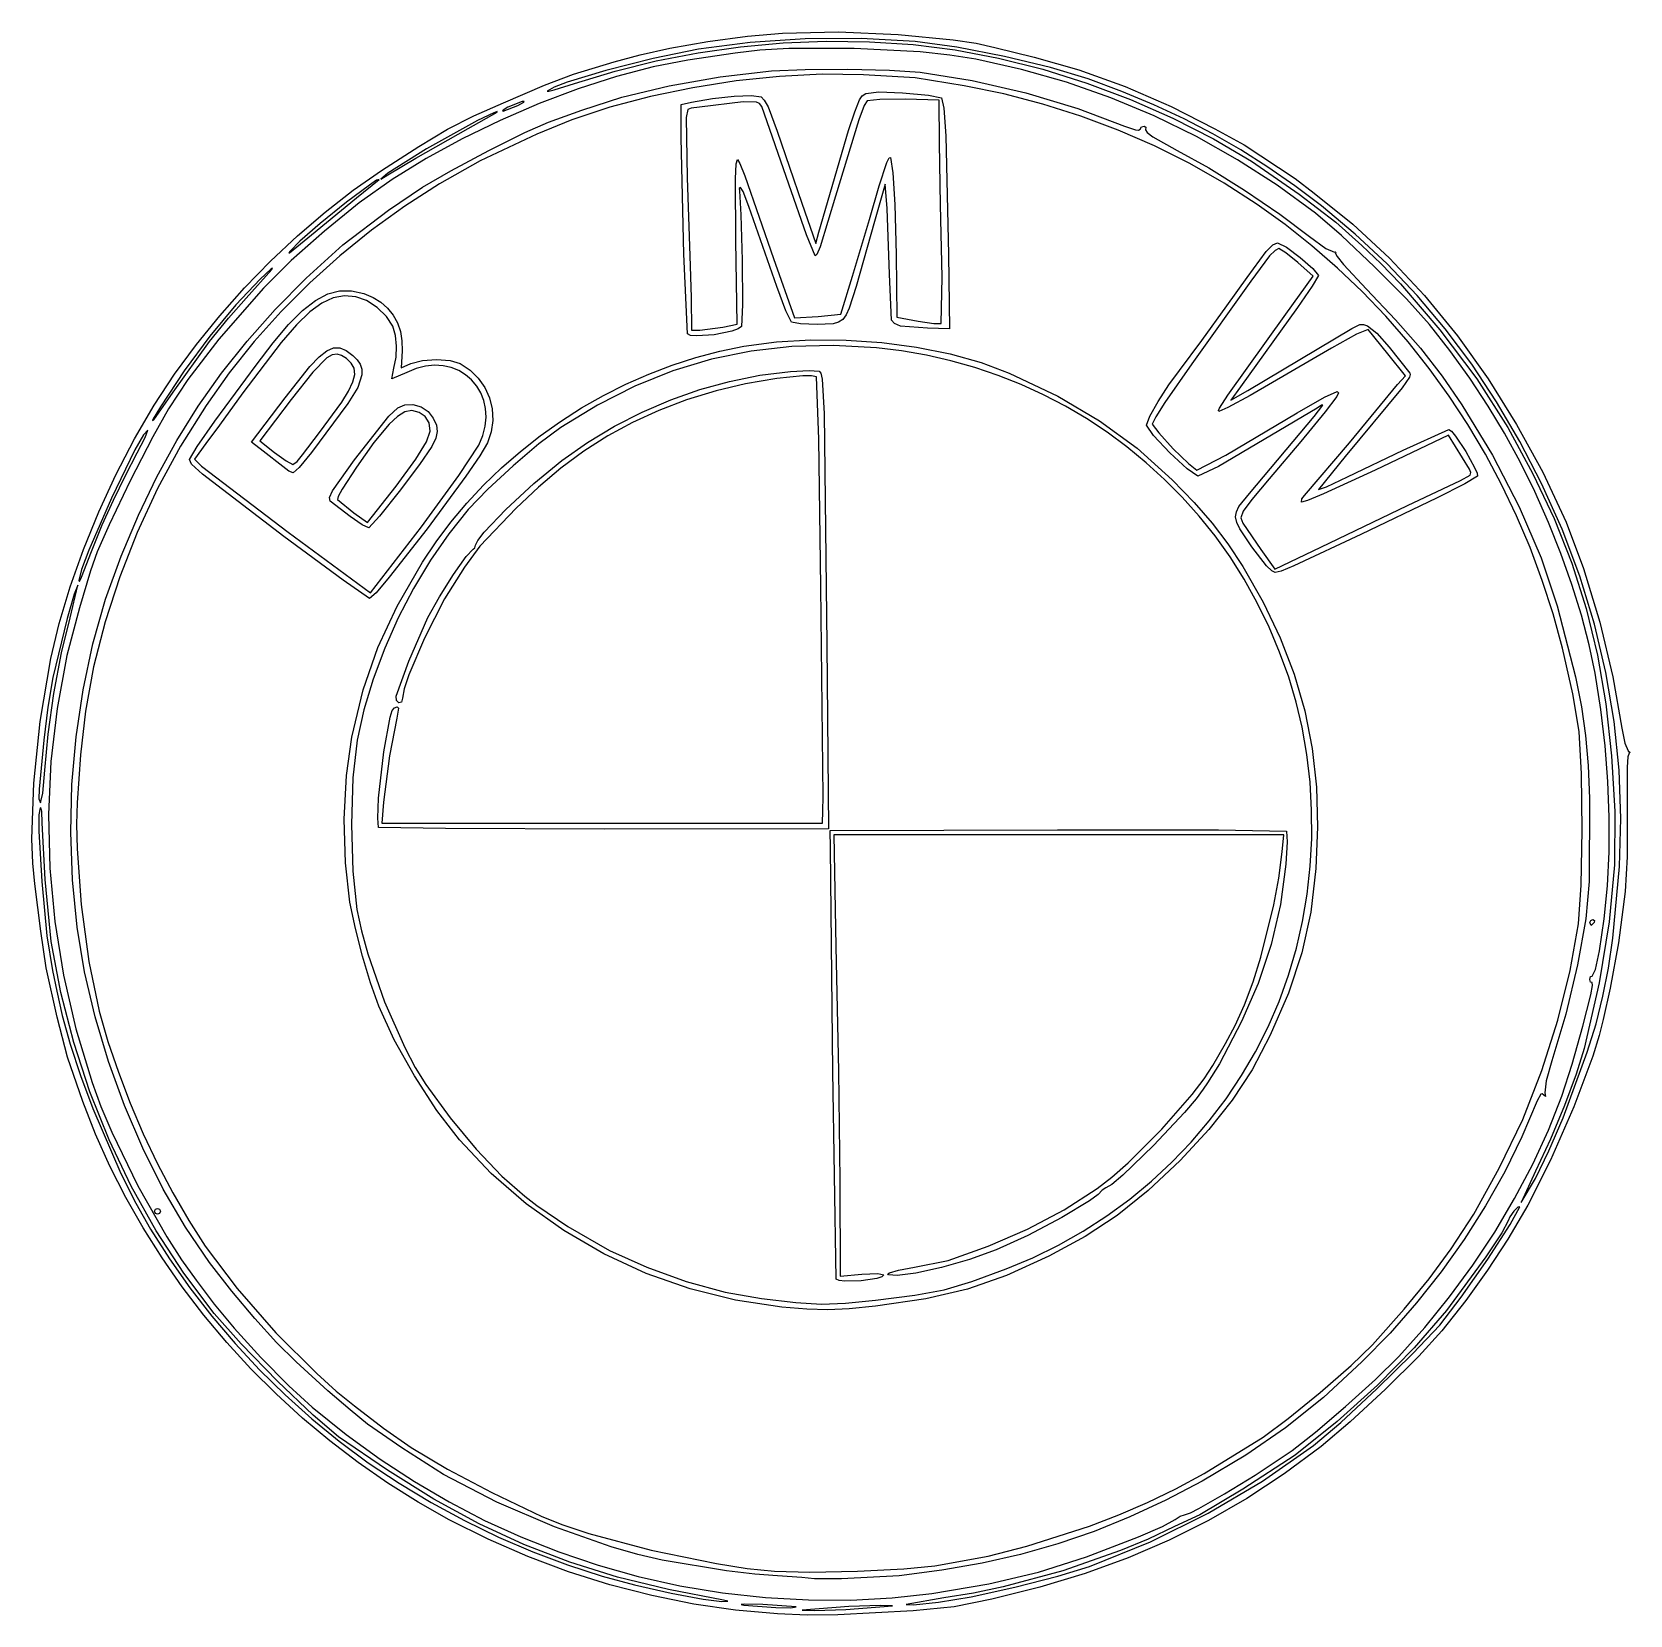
# Model space of a CAD drawing. Extents: x 5 to 198, y 33 to 225.
import ezdxf

# ---------------------------------------------------------------- set-up
doc = ezdxf.new("R2010")
doc.units = 0

msp = doc.modelspace()

# ---------------------------------------------------------------- linework, layer by layer
at = {"layer": 'Image'}
for p, q in [((86.247863, 223.670468), (91.038306, 224.312878)), ((91.038306, 224.312878), (95.283749, 224.69838)), ((95.283749, 224.69838), (102.0448, 224.82687)), ((102.0448, 224.82687), (109.272549, 224.533867)), ((109.272549, 224.533867), (115.92385, 223.8898)), ((78.093112, 222.080998), (81.677704, 222.887668)), ((85.148659, 222.760841), (79.653976, 221.636865)), ((80.022273, 221.332527), (85.078574, 222.31633)), ((81.677704, 222.887668), (86.247863, 223.670468)), ((89.558377, 222.269709), (83.85057, 221.401131)), ((85.078574, 222.31633), (90.197999, 223.040639)), ((91.373845, 223.571652), (85.148659, 222.760841)), ((92.540799, 222.606157), (89.558377, 222.269709)), ((90.197999, 223.040639), (95.36909, 223.504134)), ((98.03507, 223.999489), (91.373845, 223.571652)), ((96.044589, 222.811675), (92.540799, 222.606157)), ((95.36909, 223.504134), (100.580391, 223.705491)), ((103.948161, 222.846852), (96.044589, 222.811675)), ((104.795676, 224.032786), (98.03507, 223.999489)), ((100.580391, 223.705491), (105.820445, 223.643388)), ((111.932873, 222.409098), (103.948161, 222.846852)), ((111.319006, 223.659976), (104.795676, 224.032786)), ((105.820445, 223.643388), (111.077793, 223.316503)), ((111.077793, 223.316503), (116.168812, 222.683957)), ((116.358975, 222.98055), (111.319006, 223.659976)), ((115.538089, 222.023452), (111.932873, 222.409098)), ((115.92385, 223.8898), (118.70735, 223.458127)), ((116.168812, 222.683957), (121.42179, 221.674994)), ((122.121082, 221.877313), (116.358975, 222.98055)), ((118.70735, 223.458127), (120.955558, 222.965099)), ((120.955558, 222.965099), (125.718052, 221.777553)), ((70.028074, 219.720731), (74.918116, 221.209814)), ((79.653976, 221.636865), (73.922813, 220.178424)), ((74.918116, 221.209814), (78.093112, 222.080998)), ((75.040553, 220.090555), (80.022273, 221.332527)), ((79.669376, 220.594527), (75.213284, 219.42631)), ((83.85057, 221.401131), (79.669376, 220.594527)), ((98.018291, 220.307228), (103.177467, 220.330077)), ((103.177467, 220.330077), (108.229971, 220.207475)), ((118.662507, 221.532269), (115.538089, 222.023452)), ((124.199512, 220.297732), (118.662507, 221.532269)), ((121.42179, 221.674994), (126.759212, 220.316331)), ((127.713508, 220.541812), (122.121082, 221.877313)), ((125.718052, 221.777553), (131.136169, 220.237075)), ((132.244433, 219.165592), (127.713508, 220.541812)), ((61.553409, 216.255071), (66.508967, 218.408972)), ((66.508967, 218.408972), (70.028074, 219.720731)), ((69.229923, 218.7398), (67.67119, 218.138632)), ((67.691288, 217.824057), (70.144872, 218.591736)), ((73.922813, 220.178424), (69.229923, 218.7398)), ((70.144872, 218.591736), (75.040553, 220.090555)), ((75.213284, 219.42631), (70.578493, 217.935238)), ((81.576968, 218.305758), (87.753683, 219.397983)), ((89.698748, 218.901739), (84.465457, 218.086405)), ((87.753683, 219.397983), (93.968507, 220.12705)), ((94.943215, 219.446583), (89.698748, 218.901739)), ((93.968507, 220.12705), (98.018291, 220.307228)), ((100.102583, 219.703432), (94.943215, 219.446583)), ((105.080578, 219.65478), (100.102583, 219.703432)), ((111.319664, 219.274651), (105.080578, 219.65478)), ((108.229971, 220.207475), (111.959736, 219.951303)), ((117.251396, 218.33073), (111.319664, 219.274651)), ((111.959736, 219.951303), (118.242619, 218.947007)), ((118.242619, 218.947007), (124.733614, 217.454887)), ((129.652842, 218.737077), (124.199512, 220.297732)), ((126.759212, 220.316331), (132.103564, 218.634683)), ((135.007235, 216.85722), (129.652842, 218.737077)), ((131.136169, 220.237075), (136.740666, 218.221974)), ((132.103564, 218.634683), (137.37733, 216.656767)), ((136.340154, 217.618303), (132.244433, 219.165592)), ((70.578493, 217.935238), (65.8612, 216.16007)), ((67.67119, 218.138632), (66.850057, 217.675273)), ((66.850057, 217.675273), (67.015073, 217.657268)), ((67.015073, 217.657268), (67.691288, 217.824057)), ((71.037567, 215.383442), (75.863288, 216.938277)), ((79.339615, 217.018088), (74.417495, 215.714293)), ((75.863288, 216.938277), (81.576968, 218.305758)), ((84.465457, 218.086405), (79.339615, 217.018088)), ((84.266704, 216.320653), (86.838347, 216.763099)), ((86.838347, 216.763099), (89.426044, 217.048395)), ((89.426044, 217.048395), (91.5423, 217.137719)), ((91.5423, 217.137719), (92.699623, 216.992247)), ((92.699623, 216.992247), (93.088203, 216.595305)), ((93.088203, 216.595305), (93.537982, 215.779463)), ((104.05389, 215.16878), (104.588918, 216.635924)), ((104.588918, 216.635924), (104.924071, 217.083772)), ((104.924071, 217.083772), (105.3884, 217.374984)), ((105.533576, 216.500014), (105.161186, 215.917394)), ((105.3884, 217.374984), (106.956842, 217.589027)), ((107.054145, 216.678149), (105.533576, 216.500014)), ((106.956842, 217.589027), (109.798749, 217.481119)), ((110.107644, 216.688251), (107.054145, 216.678149)), ((109.798749, 217.481119), (112.950309, 217.197164)), ((114.252779, 216.578701), (110.107644, 216.688251)), ((112.950309, 217.197164), (114.502037, 216.845075)), ((114.273125, 211.396591), (114.252779, 216.578701)), ((114.502037, 216.845075), (114.822735, 215.595629)), ((122.057783, 217.340136), (117.251396, 218.33073)), ((126.769838, 216.113875), (122.057783, 217.340136)), ((124.733614, 217.454887), (131.00943, 215.586368)), ((140.247432, 214.665072), (135.007235, 216.85722)), ((140.196175, 216.006153), (136.340154, 217.618303)), ((136.740666, 218.221974), (142.301905, 215.823033)), ((137.37733, 216.656767), (142.502995, 214.409297)), ((54.79327, 213.061819), (57.97342, 214.685434)), ((57.279251, 213.150978), (60.786857, 215.141722)), ((57.97342, 214.685434), (61.553409, 216.255071)), ((60.397759, 215.057807), (58.415717, 214.114965)), ((60.783723, 215.200596), (60.397759, 215.057807)), ((60.786857, 215.141722), (60.783723, 215.200596)), ((65.8612, 216.16007), (61.157604, 214.139564)), ((61.502751, 215.38749), (61.415211, 215.284506)), ((61.415211, 215.284506), (61.512579, 215.250592)), ((62.082168, 215.725269), (61.502751, 215.38749)), ((61.512579, 215.250592), (63.276464, 215.941236)), ((63.80563, 216.400269), (62.082168, 215.725269)), ((63.276464, 215.941236), (64.01399, 216.356)), ((63.276464, 215.941236), (63.276464, 215.941236)), ((64.036727, 216.431978), (63.80563, 216.400269)), ((64.01399, 216.356), (64.036727, 216.431978)), ((66.980626, 213.903396), (71.037567, 215.383442)), ((74.417495, 215.714293), (69.795371, 214.192526)), ((83.031982, 216.059385), (84.266704, 216.320653)), ((83.045211, 212.018877), (83.031982, 216.059385)), ((83.842385, 215.436016), (83.654723, 214.481515)), ((84.251212, 215.607181), (83.842385, 215.436016)), ((85.236842, 215.721754), (84.251212, 215.607181)), ((90.546877, 216.378718), (85.236842, 215.721754)), ((92.13993, 216.355331), (90.546877, 216.378718)), ((92.526737, 216.164135), (92.13993, 216.355331)), ((92.78648, 215.816607), (92.526737, 216.164135)), ((96.061446, 206.437338), (92.78648, 215.816607)), ((93.537982, 215.779463), (94.651864, 212.825485)), ((103.292814, 212.917253), (104.05389, 215.16878)), ((105.161186, 215.917394), (104.531881, 214.201614)), ((114.822735, 215.595629), (115.062606, 212.281387)), ((131.38121, 214.654525), (126.769838, 216.113875)), ((131.00943, 215.586368), (136.64678, 213.452872)), ((135.885547, 212.96466), (131.38121, 214.654525)), ((143.851212, 214.308051), (140.196175, 216.006153)), ((145.358174, 212.167548), (140.247432, 214.665072)), ((142.301905, 215.823033), (147.590247, 213.131031)), ((50.929259, 209.581581), (57.279251, 213.150978)), ((51.299275, 210.988952), (54.79327, 213.061819)), ((58.415717, 214.114965), (52.220383, 210.686063)), ((61.157604, 214.139564), (56.563903, 211.912477)), ((59.755631, 210.476804), (64.123788, 212.652615)), ((64.123788, 212.652615), (66.980626, 213.903396)), ((69.795371, 214.192526), (65.569517, 212.470293)), ((83.654723, 214.481515), (83.768946, 207.184621)), ((94.651864, 212.825485), (97.61191, 204.13809)), ((99.695697, 200.610318), (103.292814, 212.917253)), ((104.531881, 214.201614), (101.708761, 204.979763)), ((140.276498, 211.046857), (135.885547, 212.96466)), ((136.64678, 213.452872), (137.970882, 212.996429)), ((137.970882, 212.996429), (138.356017, 212.965388)), ((138.356017, 212.965388), (138.528258, 213.071534)), ((138.528258, 213.071534), (138.722594, 213.336297)), ((138.722594, 213.336297), (139.014345, 213.446419)), ((139.014345, 213.446419), (139.217243, 213.310532)), ((139.217243, 213.310532), (139.197952, 212.983825)), ((139.197952, 212.983825), (139.373866, 212.654772)), ((139.373866, 212.654772), (140.075007, 212.129255)), ((142.502995, 214.409297), (147.403045, 211.918989)), ((147.343978, 212.502905), (143.851212, 214.308051)), ((147.590247, 213.131031), (151.132805, 211.18502)), ((46.777753, 208.071561), (51.299275, 210.988952)), ((52.220383, 210.686063), (47.577873, 207.759512)), ((56.563903, 211.912477), (52.176295, 209.517569)), ((65.569517, 212.470293), (58.728126, 209.240308)), ((83.357769, 197.964758), (83.045211, 212.018877)), ((114.404919, 203.921431), (114.273125, 211.396591)), ((115.062606, 212.281387), (115.370274, 197.924216)), ((140.075007, 212.129255), (143.034954, 210.500491)), ((144.547711, 208.903692), (140.276498, 211.046857)), ((150.3242, 209.371562), (145.358174, 212.167548)), ((150.713188, 210.569623), (147.343978, 212.502905)), ((147.403045, 211.918989), (151.999965, 209.212559)), ((151.132805, 211.18502), (157.291625, 207.094422)), ((47.577873, 207.533807), (50.929259, 209.581581)), ((52.176295, 209.517569), (48.090976, 206.993597)), ((50.929259, 209.581581), (50.929259, 209.581581)), ((58.728126, 209.240308), (53.793029, 206.445915)), ((55.192183, 208.053606), (59.755631, 210.476804)), ((89.612229, 207.078392), (89.690367, 208.893216)), ((89.690367, 208.893216), (89.830172, 209.389481)), ((89.830172, 209.389481), (90.130922, 208.920378)), ((90.130922, 208.920378), (90.720408, 207.421738)), ((106.964644, 206.214485), (107.921575, 209.036702)), ((107.921575, 209.036702), (108.185497, 209.602223)), ((108.185497, 209.602223), (108.351461, 209.658953)), ((108.351461, 209.658953), (108.652319, 207.801983)), ((143.034954, 210.500491), (146.832234, 208.398474)), ((148.692835, 206.53774), (144.547711, 208.903692)), ((155.13025, 206.284027), (150.3242, 209.371562)), ((153.997555, 208.487115), (150.713188, 210.569623)), ((151.999965, 209.212559), (157.759992, 205.20648)), ((43.363049, 205.685334), (46.777753, 208.071561)), ((43.785518, 204.786477), (46.519541, 206.992827)), ((48.090976, 206.993597), (44.113354, 204.146446)), ((46.19903, 206.88835), (45.334756, 206.32028)), ((46.519541, 206.992827), (46.19903, 206.88835)), ((47.577873, 207.759512), (46.695931, 207.0127)), ((46.695931, 207.0127), (47.577873, 207.533807)), ((51.749474, 206.060661), (55.192183, 208.053606)), ((83.768946, 207.184621), (84.098543, 197.747826)), ((89.643334, 199.617573), (89.612229, 207.078392)), ((90.720408, 207.421738), (94.188923, 197.430787)), ((108.652319, 207.801983), (108.87918, 203.954504)), ((146.832234, 208.398474), (151.171636, 205.701599)), ((157.235795, 206.234289), (153.997555, 208.487115)), ((157.291625, 207.094422), (159.584676, 205.343292)), ((39.972984, 203.045049), (43.363049, 205.685334)), ((45.334756, 206.32028), (42.558487, 204.246593)), ((47.655705, 203.258827), (51.749474, 206.060661)), ((53.793029, 206.445915), (49.614534, 203.755579)), ((90.198512, 206.038095), (90.051754, 205.90856)), ((90.051754, 205.90856), (90.071358, 205.597123)), ((90.071358, 205.597123), (90.26673, 202.713237)), ((90.518996, 205.546038), (90.198512, 206.038095)), ((91.232611, 203.726406), (90.518996, 205.546038)), ((98.193003, 200.30037), (96.061446, 206.437338)), ((101.708761, 204.979763), (99.828352, 198.83984)), ((105.804286, 202.157544), (106.964644, 206.214485)), ((107.726395, 206.426937), (106.435449, 201.910995)), ((107.942091, 203.498493), (107.726395, 206.426937)), ((152.705518, 203.951578), (148.692835, 206.53774)), ((151.171636, 205.701599), (155.444656, 202.805065)), ((159.761065, 202.911856), (155.13025, 206.284027)), ((160.466621, 203.790052), (157.235795, 206.234289)), ((157.759992, 205.20648), (162.230506, 201.809434)), ((159.584676, 205.343292), (164.252016, 201.596072)), ((36.636453, 200.179138), (39.972984, 203.045049)), ((38.317468, 200.296641), (43.785518, 204.786477)), ((42.558487, 204.246593), (39.357871, 201.678239)), ((44.113354, 204.146446), (39.892417, 200.750967)), ((42.13796, 199.103996), (47.655705, 203.258827)), ((43.785518, 204.786477), (43.785518, 204.786477)), ((49.614534, 203.755579), (45.60133, 200.857673)), ((94.594503, 194.043664), (91.232611, 203.726406)), ((97.61191, 204.13809), (99.325977, 199.239479)), ((108.21428, 195.551996), (107.942091, 203.498493)), ((108.87918, 203.954504), (109.034001, 197.924216)), ((114.588926, 195.170966), (114.404919, 203.921431)), ((156.075157, 201.532275), (152.705518, 203.951578)), ((164.5635, 200.378569), (160.466621, 203.790052)), ((39.357871, 201.678239), (36.900039, 199.521691)), ((90.26673, 202.713237), (90.401553, 197.216516)), ((103.741491, 195.278386), (105.804286, 202.157544)), ((106.435449, 201.910995), (104.184464, 194.043664)), ((155.444656, 202.805065), (159.042791, 200.104067)), ((159.317092, 198.968509), (156.075157, 201.532275)), ((162.907261, 200.207121), (159.761065, 202.911856)), ((162.230506, 201.809434), (165.355689, 198.998769)), ((164.252016, 201.596072), (168.707835, 197.45379)), ((33.382346, 197.116035), (36.636453, 200.179138)), ((35.679304, 198.115958), (38.317468, 200.296641)), ((36.900039, 199.521691), (35.745679, 198.336827)), ((39.892417, 200.750967), (35.87997, 197.18895)), ((37.672777, 195.047055), (42.13796, 199.103996)), ((45.60133, 200.857673), (41.76383, 197.76208)), ((89.80327, 189.492887), (89.643334, 199.617573)), ((99.237302, 197.747826), (98.193003, 200.30037)), ((99.325977, 199.239479), (99.695697, 200.610318)), ((153.773247, 198.293504), (154.57939, 199.076031)), ((154.57939, 199.076031), (155.173754, 199.335324)), ((155.173754, 199.335324), (156.249629, 198.798116)), ((159.042791, 200.104067), (161.009793, 198.661869)), ((166.888022, 196.444773), (162.907261, 200.207121)), ((168.417903, 196.772191), (164.5635, 200.378569)), ((35.87997, 197.18895), (32.527818, 193.842187)), ((35.745679, 198.336827), (35.584197, 198.110105)), ((35.584197, 198.110105), (35.679304, 198.115958)), ((41.76383, 197.76208), (38.112444, 194.478683)), ((83.793026, 188.311034), (83.357769, 197.964758)), ((84.098543, 197.747826), (84.228032, 192.720749)), ((90.401553, 197.216516), (90.434285, 191.810094)), ((94.188923, 197.430787), (96.754183, 190.25804)), ((99.463411, 197.931333), (99.237302, 197.747826)), ((99.828352, 198.83984), (99.463411, 197.931333)), ((109.034001, 197.924216), (109.137519, 190.339502)), ((115.370274, 197.924216), (115.471496, 188.928394)), ((151.501252, 195.130844), (153.773247, 198.293504)), ((154.192152, 197.737897), (151.920532, 194.675718)), ((154.860283, 198.418882), (154.192152, 197.737897)), ((155.299204, 198.629771), (154.860283, 198.418882)), ((156.164751, 198.13725), (155.299204, 198.629771)), ((157.618134, 196.953101), (156.164751, 198.13725)), ((156.249629, 198.798116), (157.914008, 197.572965)), ((157.914008, 197.572965), (159.443282, 196.239576)), ((162.428354, 196.264589), (159.317092, 198.968509)), ((161.009793, 198.661869), (162.0414, 198.182991)), ((162.0414, 198.182991), (162.222131, 198.243891)), ((162.222131, 198.243891), (162.143405, 198.099459)), ((162.143405, 198.099459), (162.35861, 197.664081)), ((162.35861, 197.664081), (163.139347, 196.693505)), ((165.355689, 198.998769), (167.667045, 196.819906)), ((168.707835, 197.45379), (172.935334, 192.93839)), ((30.239558, 193.884172), (33.382346, 197.116035)), ((30.425, 192.632556), (33.543491, 196.101098)), ((33.423084, 196.125815), (32.119916, 194.925609)), ((33.628179, 196.262577), (33.423084, 196.125815)), ((33.543491, 196.101098), (33.628179, 196.262577)), ((102.334706, 190.692281), (103.741491, 195.278386)), ((108.478469, 189.992708), (108.21428, 195.551996)), ((156.168547, 190.691305), (159.490122, 195.276433)), ((159.490122, 195.276433), (157.618134, 196.953101)), ((160.113842, 195.377657), (159.362537, 194.082849)), ((159.443282, 196.239576), (160.113842, 195.377657)), ((165.405978, 193.424821), (162.428354, 196.264589)), ((163.139347, 196.693505), (165.903854, 193.721378)), ((170.752661, 192.552392), (166.888022, 196.444773)), ((167.667045, 196.819906), (170.043779, 194.358633)), ((172.041306, 192.956453), (168.417903, 196.772191)), ((32.527818, 193.842187), (27.124207, 187.659031)), ((27.236982, 190.51198), (30.239558, 193.884172)), ((32.119916, 194.925609), (29.165349, 191.815281)), ((33.951557, 191.261784), (37.672777, 195.047055)), ((38.112444, 194.478683), (34.657585, 191.017363)), ((40.288537, 193.149372), (41.729431, 193.531445)), ((41.729431, 193.531445), (43.177691, 193.534355)), ((43.177691, 193.534355), (44.677697, 193.187614)), ((95.691204, 191.102317), (94.594503, 194.043664)), ((104.184464, 194.043664), (103.373583, 191.442348)), ((114.46944, 189.556617), (114.588926, 195.170966)), ((151.920532, 194.675718), (144.793703, 184.695066)), ((149.045271, 191.714918), (151.501252, 195.130844)), ((159.362537, 194.082849), (157.556208, 191.487729)), ((168.246998, 190.453516), (165.405978, 193.424821)), ((165.903854, 193.721378), (169.433396, 190.011515)), ((170.043779, 194.358633), (174.80292, 188.826333)), ((29.165349, 191.815281), (26.028983, 188.027371)), ((28.300215, 190.225645), (30.425, 192.632556)), ((37.251331, 191.129693), (38.81063, 192.358625)), ((39.585849, 192.038669), (38.120655, 190.971097)), ((38.81063, 192.358625), (40.288537, 193.149372)), ((40.95833, 192.664562), (39.585849, 192.038669)), ((42.302628, 192.903777), (40.95833, 192.664562)), ((43.68327, 192.811318), (42.302628, 192.903777)), ((44.977487, 192.353576), (43.68327, 192.811318)), ((44.677697, 193.187614), (45.76702, 192.732922)), ((46.285181, 191.498679), (44.977487, 192.353576)), ((45.76702, 192.732922), (46.722429, 192.141962)), ((47.408819, 190.404945), (46.285181, 191.498679)), ((46.722429, 192.141962), (47.537498, 191.424377)), ((47.537498, 191.424377), (48.205804, 190.58981)), ((84.228032, 192.720749), (84.266706, 188.752004)), ((90.434285, 191.810094), (90.323387, 189.197107)), ((103.373583, 191.442348), (103.003454, 190.629371)), ((146.002749, 187.511626), (149.045271, 191.714918)), ((157.556208, 191.487729), (150.670882, 181.928072)), ((173.550494, 189.45756), (170.752661, 192.552392)), ((175.445185, 188.916895), (172.041306, 192.956453)), ((172.935334, 192.93839), (176.917714, 188.071816)), ((24.403509, 187.027894), (27.236982, 190.51198)), ((26.006812, 187.386844), (28.300215, 190.225645)), ((30.558081, 187.453673), (33.951557, 191.261784)), ((34.657585, 191.017363), (31.409665, 187.388002)), ((33.711041, 187.23923), (35.566261, 189.433065)), ((36.498222, 189.406843), (34.654021, 187.290906)), ((35.566261, 189.433065), (37.251331, 191.129693)), ((38.120655, 190.971097), (36.498222, 189.406843)), ((48.150865, 189.230693), (47.408819, 190.404945)), ((48.205804, 190.58981), (48.720923, 189.647903)), ((48.720923, 189.647903), (49.076431, 188.608301)), ((88.075961, 189.122447), (89.80327, 189.492887)), ((96.384417, 189.727545), (95.691204, 191.102317)), ((97.458129, 189.542909), (96.384417, 189.727545)), ((96.754183, 190.25804), (99.620913, 190.398689)), ((99.469645, 189.462962), (97.458129, 189.542909)), ((101.423428, 189.547665), (99.469645, 189.462962)), ((99.620913, 190.398689), (102.334706, 190.692281)), ((102.079283, 189.731489), (101.423428, 189.547665)), ((102.588989, 190.075571), (102.079283, 189.731489)), ((103.003454, 190.629371), (102.588989, 190.075571)), ((108.819898, 189.554593), (108.478469, 189.992708)), ((109.549799, 189.268525), (108.819898, 189.554593)), ((109.137519, 190.339502), (111.706953, 189.851534)), ((111.706953, 189.851534), (113.578326, 189.563616)), ((113.578326, 189.563616), (114.46944, 189.556617)), ((149.150493, 180.911439), (156.168547, 190.691305)), ((164.160268, 188.969594), (165.121053, 189.43186)), ((165.121053, 189.43186), (165.576337, 189.439959)), ((165.576337, 189.439959), (166.050011, 189.281815)), ((170.948446, 187.35498), (168.246998, 190.453516)), ((169.433396, 190.011515), (172.431219, 186.572483)), ((176.004707, 186.311439), (173.550494, 189.45756)), ((26.028983, 188.027371), (22.920561, 183.830077)), ((27.124207, 187.659031), (23.378884, 182.787689)), ((48.481378, 188.105305), (48.150865, 189.230693)), ((48.616211, 186.832667), (48.481378, 188.105305)), ((49.076431, 188.608301), (49.265905, 187.480646)), ((49.265905, 187.480646), (49.28292, 186.274581)), ((84.169471, 188.128921), (83.793013, 188.311034)), ((83.793013, 188.311034), (83.793026, 188.311034)), ((84.915333, 188.063556), (84.169471, 188.128921)), ((84.266706, 188.752004), (85.307674, 188.752004)), ((87.027795, 188.216933), (84.915333, 188.063556)), ((85.307674, 188.752004), (88.07595, 189.122447)), ((89.15546, 188.638878), (87.027795, 188.216933)), ((88.07595, 189.122447), (88.075961, 189.122447)), ((89.920324, 188.909224), (89.15546, 188.638878)), ((90.323387, 189.197107), (89.920324, 188.909224)), ((94.577363, 187.347565), (98.73673, 187.590501)), ((98.73673, 187.590501), (103.009332, 187.556444)), ((103.009332, 187.556444), (107.299412, 187.255084)), ((112.833667, 189.002823), (109.549799, 189.268525)), ((115.471496, 188.928394), (112.833667, 189.002823)), ((143.320081, 183.872003), (146.002749, 187.511626)), ((151.552828, 181.486579), (164.160268, 188.969594)), ((164.722061, 188.295027), (161.680626, 186.601039)), ((166.118863, 188.843275), (164.722061, 188.295027)), ((166.050011, 189.281815), (167.157918, 188.414145)), ((168.481194, 185.917823), (166.118863, 188.843275)), ((167.157918, 188.414145), (168.655552, 186.723536)), ((174.80292, 188.826333), (179.252199, 182.876821)), ((178.641016, 184.639052), (175.445185, 188.916895)), ((176.917714, 188.071816), (180.638178, 182.876013)), ((21.592073, 181.284522), (26.006812, 187.386844)), ((21.768034, 183.460344), (24.403509, 187.027894)), ((27.460521, 183.574932), (30.558081, 187.453673)), ((31.409665, 187.388002), (28.379096, 183.600484)), ((34.654021, 187.290906), (30.042204, 181.18397)), ((31.64129, 184.518676), (33.711041, 187.23923)), ((39.250475, 185.531547), (40.185912, 186.27475)), ((40.185912, 186.27475), (41.001635, 186.628628)), ((40.838527, 185.774616), (40.188277, 185.40591)), ((41.41628, 185.863154), (40.838527, 185.774616)), ((41.001635, 186.628628), (41.756339, 186.629954)), ((41.970839, 185.708065), (41.41628, 185.863154)), ((41.756339, 186.629954), (42.508721, 186.3155)), ((42.551505, 185.345887), (41.970839, 185.708065)), ((42.508721, 186.3155), (43.317478, 185.722039)), ((43.317478, 185.722039), (43.853901, 185.191278)), ((48.553021, 185.498103), (48.616211, 186.832667)), ((49.28292, 186.274581), (49.165371, 184.228431)), ((84.79699, 185.445677), (87.698014, 186.213314)), ((91.516491, 186.221444), (86.720217, 185.239725)), ((87.698014, 186.213314), (90.626983, 186.817947)), ((90.626983, 186.817947), (94.577363, 187.347565)), ((96.428803, 186.777355), (91.516491, 186.221444)), ((101.467315, 186.91002), (96.428803, 186.777355)), ((106.642189, 186.622), (101.467315, 186.91002)), ((109.689189, 186.254771), (106.642189, 186.622)), ((107.299412, 187.255084), (111.511218, 186.696111)), ((112.689983, 185.736581), (109.689189, 186.254771)), ((111.511218, 186.696111), (115.548995, 185.889214)), ((115.64055, 185.069662), (112.689983, 185.736581)), ((115.548995, 185.889214), (119.316989, 184.844083)), ((161.680626, 186.601039), (151.856418, 180.865646)), ((170.617906, 183.260026), (168.481194, 185.917823)), ((168.655552, 186.723536), (171.1621, 183.573406)), ((173.507356, 184.133523), (170.948446, 187.35498)), ((172.431219, 186.572483), (175.052531, 183.216599)), ((178.40563, 182.970054), (176.004707, 186.311439)), ((22.920561, 183.830077), (20.049827, 179.491599)), ((26.646609, 177.755019), (31.64129, 184.518676)), ((35.138903, 180.598257), (38.136625, 184.362245)), ((38.473082, 183.681842), (35.87628, 180.398635)), ((38.136625, 184.362245), (39.250475, 185.531547)), ((40.188277, 185.40591), (38.473082, 183.681842)), ((43.14436, 184.792287), (42.551505, 185.345887)), ((43.483307, 184.16468), (43.14436, 184.792287)), ((43.552483, 183.419493), (43.483307, 184.16468)), ((43.853901, 185.191278), (44.219034, 184.634596)), ((44.219034, 184.634596), (44.411297, 184.036418)), ((44.411297, 184.036418), (44.429108, 183.38117)), ((48.042185, 182.878441), (48.289461, 184.186937)), ((49.859825, 183.648825), (48.042185, 182.878441)), ((48.289461, 184.186937), (48.553021, 185.498103)), ((49.165371, 184.228431), (50.354981, 184.726331)), ((51.006784, 184.13193), (49.859825, 183.648825)), ((50.354981, 184.726331), (51.760985, 185.086414)), ((52.130108, 184.420226), (51.006784, 184.13193)), ((51.760985, 185.086414), (53.454925, 185.206489)), ((53.217642, 184.52597), (52.130108, 184.420226)), ((54.257232, 184.461422), (53.217642, 184.52597)), ((53.454925, 185.206489), (55.091806, 185.086542)), ((55.236721, 184.238842), (54.257232, 184.461422)), ((55.091806, 185.086542), (56.32663, 184.726562)), ((56.143956, 183.870486), (55.236721, 184.238842)), ((56.96678, 183.368615), (56.143956, 183.870486)), ((56.32663, 184.726562), (57.50844, 183.948277)), ((57.50844, 183.948277), (58.496178, 182.971074)), ((82.029819, 183.829635), (77.435134, 181.988612)), ((79.111968, 183.443699), (81.932208, 184.520613)), ((81.932208, 184.520613), (84.79699, 185.445677)), ((86.720217, 185.239725), (82.029819, 183.829635)), ((92.551446, 183.307395), (96.261145, 183.784583)), ((96.261145, 183.784583), (98.520293, 183.908195)), ((98.520293, 183.908195), (99.741049, 183.813576)), ((99.741049, 183.813576), (99.937013, 183.565583)), ((118.536871, 184.256246), (115.64055, 185.069662)), ((121.374923, 183.298567), (118.536871, 184.256246)), ((119.316989, 184.844083), (122.719445, 183.570408)), ((144.793703, 184.695066), (141.517435, 180.036875)), ((142.019241, 182.15122), (143.320081, 183.872003)), ((175.920762, 180.793452), (173.507356, 184.133523)), ((181.640275, 180.108463), (178.641016, 184.639052)), ((19.296809, 179.697429), (21.768034, 183.460344)), ((23.378884, 182.787689), (21.052864, 179.259914)), ((24.627048, 179.577766), (27.460521, 183.574932)), ((28.379096, 183.600484), (25.576288, 179.664689)), ((43.935052, 181.837166), (42.724217, 179.877988)), ((42.818072, 181.402087), (43.336025, 182.513153)), ((43.336025, 182.513153), (43.552483, 183.419493)), ((44.429108, 183.38117), (43.935052, 181.837166)), ((57.693039, 182.745486), (56.96678, 183.368615)), ((58.310578, 182.013359), (57.693039, 182.745486)), ((58.807241, 181.184493), (58.310578, 182.013359)), ((58.496178, 182.971074), (59.276502, 181.834093)), ((59.276502, 181.834093), (59.836072, 180.576477)), ((77.435134, 181.988612), (72.926, 179.714094)), ((73.638315, 180.856623), (76.34457, 182.220509)), ((76.34457, 182.220509), (79.111968, 183.443699)), ((85.295317, 181.585311), (88.892757, 182.572973)), ((90.827943, 182.28956), (87.26531, 181.447569)), ((88.892757, 182.572973), (92.551446, 183.307395)), ((94.613808, 182.930542), (90.827943, 182.28956)), ((97.755201, 183.250186), (94.613808, 182.930542)), ((98.813063, 183.251904), (97.755201, 183.250186)), ((99.384418, 183.128165), (98.813063, 183.251904)), ((99.668642, 175.590526), (99.384418, 183.128165)), ((99.937013, 183.565583), (100.092294, 182.838931)), ((100.092294, 182.838931), (100.315976, 178.686937)), ((124.150687, 182.198856), (121.374923, 183.298567)), ((122.719445, 183.570408), (128.572551, 180.782339)), ((126.860141, 180.959347), (124.150687, 182.198856)), ((140.712076, 180.147321), (142.019241, 182.15122)), ((150.670882, 181.928072), (149.51819, 180.316691)), ((170.214562, 181.778763), (163.323077, 173.471087)), ((163.85205, 175.150342), (169.687397, 182.193923)), ((169.687397, 182.193923), (170.617906, 183.260026)), ((171.12482, 183.095216), (170.214562, 181.778763)), ((171.21427, 183.389719), (171.12482, 183.095216)), ((171.1621, 183.573406), (171.21427, 183.389719)), ((175.052531, 183.216599), (177.452535, 179.756182)), ((180.645723, 179.589173), (178.40563, 182.970054)), ((179.252199, 182.876821), (183.010704, 176.985051)), ((180.638178, 182.876013), (184.079926, 177.372924)), ((19.240953, 177.940805), (21.592073, 181.284522)), ((21.592073, 181.284522), (21.592073, 181.284522)), ((30.042204, 181.18397), (27.214708, 177.286742)), ((31.052154, 175.205759), (35.138903, 180.598257)), ((35.87628, 180.398635), (32.066753, 175.397661)), ((42.724217, 179.877988), (38.340256, 173.991492)), ((39.296619, 176.404799), (41.982762, 180.042721)), ((41.982762, 180.042721), (42.818072, 181.402087)), ((48.753282, 179.359164), (49.611043, 179.747975)), ((49.611043, 179.747975), (50.59059, 179.794164)), ((50.59059, 179.794164), (51.575573, 179.502133)), ((59.170874, 180.271146), (58.807241, 181.184493)), ((59.389321, 179.285576), (59.170874, 180.271146)), ((59.836072, 180.576477), (60.161547, 179.237369)), ((71.0015, 179.357614), (73.638315, 180.856623)), ((78.325137, 178.866246), (81.769364, 180.348404)), ((83.685596, 180.322541), (80.327765, 179.047846)), ((81.769364, 180.348404), (85.295317, 181.585311)), ((87.26531, 181.447569), (83.685596, 180.322541)), ((129.499264, 179.582272), (126.860141, 180.959347)), ((128.572551, 180.782339), (133.649141, 177.805766)), ((139.703888, 178.360191), (140.712076, 180.147321)), ((141.517435, 180.036875), (140.422866, 178.29169)), ((148.141001, 179.345335), (149.150493, 180.911439)), ((151.856418, 180.865646), (149.155817, 179.398534)), ((149.51819, 180.316691), (151.552828, 181.486579)), ((157.537557, 178.75395), (160.845871, 180.683007)), ((160.845871, 180.683007), (162.376344, 181.342364)), ((162.329932, 180.739696), (160.907591, 178.88268)), ((162.537689, 181.198304), (162.329932, 180.739696)), ((162.376344, 181.342364), (162.537689, 181.198304)), ((178.185697, 177.339075), (175.920762, 180.793452)), ((177.452535, 179.756182), (181.139342, 173.666256)), ((184.454437, 175.310665), (181.640275, 180.108463)), ((16.923094, 175.610393), (19.296809, 179.697429)), ((19.187431, 178.031195), (19.107572, 177.823897)), ((19.107572, 177.823897), (19.240953, 177.940805)), ((21.052864, 179.259914), (19.139271, 175.854889)), ((20.049827, 179.491599), (19.187431, 178.031195)), ((22.025833, 175.414384), (24.627048, 179.577766)), ((25.576288, 179.664689), (22.495071, 174.733716)), ((43.529724, 173.094069), (47.686183, 178.374831)), ((47.686183, 178.374831), (48.753282, 179.359164)), ((48.720017, 178.33401), (47.703688, 177.409114)), ((49.606344, 178.899685), (48.720017, 178.33401)), ((50.480655, 179.038936), (49.606344, 178.899685)), ((51.335585, 178.828549), (50.480655, 179.038936)), ((52.06111, 178.318664), (51.335585, 178.828549)), ((51.575573, 179.502133), (52.441169, 178.930157)), ((52.547208, 177.559423), (52.06111, 178.318664)), ((52.441169, 178.930157), (53.062557, 178.136513)), ((53.062557, 178.136513), (53.437333, 177.266323)), ((59.342037, 177.146807), (59.450427, 178.240044)), ((59.450427, 178.240044), (59.389321, 179.285576)), ((60.239587, 177.855911), (60.056849, 176.471245)), ((60.161547, 179.237369), (60.239587, 177.855911)), ((68.442427, 177.729062), (71.0015, 179.357614)), ((72.926, 179.714094), (68.492255, 177.003519)), ((74.972875, 177.142831), (78.325137, 178.866246)), ((80.327765, 179.047846), (77.160742, 177.605205)), ((100.315976, 178.686937), (100.662034, 150.749207)), ((132.064036, 178.069863), (129.499264, 179.582272)), ((134.550436, 176.424353), (132.064036, 178.069863)), ((139.299981, 177.289715), (139.703888, 178.360191)), ((140.422866, 178.29169), (140.005534, 177.41453)), ((159.937455, 179.346848), (148.003915, 172.282575)), ((148.024268, 179.049496), (148.141001, 179.345335)), ((148.075971, 178.947516), (148.024268, 179.049496)), ((149.155817, 179.398534), (148.075971, 178.947516)), ((148.89691, 173.647739), (157.537557, 178.75395)), ((151.762271, 169.021163), (159.600905, 178.324981)), ((160.907591, 178.88268), (157.997178, 175.320181)), ((159.600905, 178.324981), (160.645277, 179.716479)), ((160.49687, 179.710756), (159.937455, 179.346848)), ((160.645277, 179.716479), (160.49687, 179.710756)), ((182.617443, 176.324564), (180.645723, 179.589173)), ((17.997877, 176.109974), (16.977863, 174.30787)), ((18.517696, 176.654827), (17.997877, 176.109974)), ((18.20066, 175.800328), (18.517696, 176.654827)), ((24.487183, 174.6994), (26.646609, 177.755019)), ((27.214708, 177.286742), (25.56094, 175.052973)), ((37.2598, 173.675141), (39.296619, 176.404799)), ((47.703688, 177.409114), (45.886972, 175.174465)), ((52.238693, 175.24522), (52.698187, 176.557729)), ((52.698187, 176.557729), (52.547208, 177.559423)), ((53.535468, 176.516852), (53.347267, 175.721847)), ((53.437333, 177.266323), (53.535468, 176.516852)), ((58.568148, 174.866254), (59.051996, 176.018124)), ((59.051996, 176.018124), (59.342037, 177.146807)), ((60.056849, 176.471245), (59.599993, 175.122513)), ((63.590701, 174.105627), (65.969394, 175.97654)), ((68.492255, 177.003519), (65.83235, 175.016149)), ((65.969394, 175.97654), (68.442427, 177.729062)), ((74.15345, 175.976336), (71.274813, 174.142961)), ((71.722816, 175.182153), (74.972875, 177.142831)), ((77.160742, 177.605205), (74.15345, 175.976336)), ((133.649141, 177.805766), (138.184949, 174.486286)), ((136.954443, 174.647975), (134.550436, 176.424353)), ((140.173661, 176.036017), (139.299981, 177.289715)), ((140.005534, 177.41453), (140.785235, 176.334269)), ((142.147349, 173.944887), (140.173661, 176.036017)), ((140.785235, 176.334269), (142.536001, 174.433578)), ((175.821261, 176.05202), (166.973048, 171.835297)), ((170.340012, 174.259145), (175.859742, 176.757576)), ((178.392455, 171.966239), (175.821261, 176.05202)), ((175.859742, 176.757576), (176.184885, 176.53321)), ((176.184885, 176.53321), (176.683459, 175.937735)), ((176.683459, 175.937735), (177.9159, 174.099179)), ((180.299195, 173.774702), (178.185697, 177.339075)), ((184.499228, 172.855145), (182.617443, 176.324564)), ((183.010704, 176.985051), (186.042803, 171.408891)), ((184.079926, 177.372924), (187.22616, 171.584494)), ((16.977863, 174.30787), (14.139376, 168.461174)), ((14.684036, 171.284646), (16.923094, 175.610393)), ((19.139271, 175.854889), (16.415278, 170.532167)), ((17.242548, 173.941772), (18.20066, 175.800328)), ((19.625049, 171.036992), (22.025833, 175.414384)), ((22.495071, 174.733716), (19.715405, 169.600724)), ((23.589014, 173.135395), (24.487183, 174.6994)), ((25.56094, 175.052973), (24.192035, 173.171984)), ((32.487792, 174.129586), (31.052154, 175.205759)), ((32.066753, 175.397661), (33.87118, 173.960954)), ((34.841631, 172.270811), (32.487792, 174.129586)), ((33.87118, 173.960954), (35.261557, 172.947564)), ((38.340256, 173.991492), (36.839669, 172.170687)), ((45.886972, 175.174465), (43.757983, 172.199599)), ((50.935535, 173.174283), (52.238693, 175.24522)), ((52.863035, 174.715053), (51.383187, 172.53656)), ((53.347267, 175.721847), (52.863035, 174.715053)), ((56.128522, 171.17508), (58.568148, 174.866254)), ((59.599993, 175.122513), (58.68903, 173.58723)), ((61.314647, 172.121899), (63.590701, 174.105627)), ((65.83235, 175.016149), (62.705686, 172.367508)), ((71.274813, 174.142961), (68.493754, 172.086798)), ((68.5852, 172.988207), (71.722816, 175.182153)), ((99.930242, 157.744726), (99.668642, 175.590526)), ((139.272036, 172.742962), (136.954443, 174.647975)), ((138.184949, 174.486286), (142.41571, 170.669494)), ((144.250015, 171.982026), (142.147349, 173.944887)), ((142.536001, 174.433578), (144.37533, 172.624404)), ((157.997178, 175.320181), (154.167537, 170.777291)), ((158.435346, 168.754249), (163.85205, 175.150342)), ((163.641617, 171.041228), (170.340012, 174.259145)), ((177.9159, 174.099179), (178.987067, 172.173354)), ((187.094979, 170.231194), (184.454437, 175.310665)), ((15.827913, 171.179168), (17.242548, 173.941772)), ((23.815674, 172.551907), (23.589014, 173.135395)), ((25.144445, 171.332959), (23.815674, 172.551907)), ((24.192035, 173.171984), (25.03705, 172.338936)), ((25.03705, 172.338936), (35.500647, 164.323161)), ((35.593739, 171.71996), (34.841631, 172.270811)), ((34.841631, 172.270811), (34.841631, 172.270811)), ((35.261557, 172.947564), (36.070497, 172.528613)), ((36.070497, 172.528613), (36.582748, 172.867199)), ((36.839669, 172.170687), (36.112611, 171.494549)), ((36.582748, 172.867199), (37.2598, 173.675141)), ((37.2598, 173.675141), (37.2598, 173.675141)), ((40.860152, 169.337305), (43.529724, 173.094069)), ((43.757983, 172.199599), (42.041766, 169.545841)), ((48.555521, 169.897304), (50.935535, 173.174283)), ((51.383187, 172.53656), (48.925814, 169.265604)), ((58.68903, 173.58723), (56.995368, 171.113)), ((59.149533, 170.030932), (61.314647, 172.121899)), ((62.705686, 172.367508), (59.669055, 169.551293)), ((65.199757, 170.206961), (68.5852, 172.988207)), ((68.493754, 172.086798), (65.779196, 169.789569)), ((141.499195, 170.711545), (139.272036, 172.742962)), ((144.37533, 172.624404), (145.420717, 171.818692)), ((145.420717, 171.818692), (148.89691, 173.647739)), ((148.003915, 172.282575), (145.51063, 171.113139)), ((163.323077, 173.471087), (160.113842, 169.493283)), ((178.987067, 172.173354), (179.284049, 171.468793)), ((182.258289, 170.10464), (180.299195, 173.774702)), ((181.139342, 173.666256), (184.3768, 167.394639)), ((186.273441, 169.23658), (184.499228, 172.855145)), ((12.616781, 166.805596), (14.684036, 171.284646)), ((16.415278, 170.532167), (13.853195, 165.243573)), ((14.389862, 168.197075), (15.827913, 171.179168)), ((17.392866, 166.397799), (19.625049, 171.036992)), ((35.00105, 163.806537), (25.144445, 171.332959)), ((36.112611, 171.494549), (35.593739, 171.71996)), ((51.619786, 164.990329), (56.128522, 171.17508)), ((56.995368, 171.113), (52.328547, 164.759148)), ((61.811688, 167.06192), (65.199757, 170.206961)), ((143.631898, 168.555958), (141.499195, 170.711545)), ((142.41571, 170.669494), (145.081526, 167.926477)), ((145.51063, 171.113139), (144.250015, 171.982026)), ((154.167537, 170.777291), (152.067659, 168.303483)), ((166.973048, 171.835297), (160.721682, 168.962554)), ((161.08398, 169.826438), (163.641617, 171.041228)), ((170.873551, 167.56321), (177.292385, 170.585137)), ((177.798194, 170.169341), (174.453343, 168.486814)), ((177.292385, 170.585137), (178.46692, 171.246243)), ((179.326962, 171.091708), (177.798194, 170.169341)), ((178.550425, 171.554452), (178.392455, 171.966239)), ((178.46692, 171.246243), (178.550425, 171.554452)), ((179.284049, 171.468793), (179.326962, 171.091708)), ((184.060013, 166.333198), (182.258289, 170.10464)), ((186.042803, 171.408891), (188.613557, 165.973022)), ((189.586889, 164.691487), (187.094979, 170.231194)), ((187.22616, 171.584494), (190.060081, 165.532668)), ((14.139376, 168.461174), (11.406495, 162.173256)), ((13.012572, 165.225353), (14.389862, 168.197075)), ((19.715405, 169.600724), (17.255657, 164.316828)), ((40.486217, 168.514416), (40.860152, 169.337305)), ((40.582465, 168.106873), (40.486217, 168.514416)), ((41.565025, 168.671042), (41.463371, 168.274518)), ((41.463371, 168.274518), (43.444354, 166.672422)), ((42.041766, 169.545841), (41.565025, 168.671042)), ((45.108433, 165.501958), (48.555521, 169.897304)), ((48.925814, 169.265604), (46.538883, 166.259994)), ((48.555521, 169.897304), (48.555521, 169.897304)), ((57.103658, 167.838303), (59.149533, 170.030932)), ((59.669055, 169.551293), (57.279251, 167.061199)), ((65.779196, 169.789569), (63.100064, 167.232992)), ((145.666125, 166.278433), (143.631898, 168.555958)), ((150.486938, 167.451732), (151.762271, 169.021163)), ((152.067659, 168.303483), (151.015524, 166.886601)), ((158.048523, 167.977103), (158.110571, 168.353284)), ((158.791408, 168.170618), (158.048523, 167.977103)), ((158.110571, 168.353284), (158.435346, 168.754249)), ((160.721682, 168.962554), (158.791408, 168.170618)), ((160.113842, 169.493283), (161.08398, 169.826438)), ((174.453343, 168.486814), (165.229115, 164.063688)), ((187.920501, 165.520788), (186.273441, 169.23658)), ((10.758475, 162.258652), (12.616781, 166.805596)), ((15.297456, 161.44901), (17.392866, 166.397799)), ((42.991769, 166.215753), (40.582465, 168.106873)), ((44.461469, 165.224786), (42.991769, 166.215753)), ((42.991769, 166.215753), (42.991769, 166.215753)), ((43.444354, 166.672422), (45.108433, 165.501958)), ((46.538883, 166.259994), (45.270363, 164.877537)), ((57.279251, 167.061199), (54.930704, 164.138446)), ((55.185322, 165.549588), (57.103658, 167.838303)), ((63.100064, 167.232992), (58.674905, 162.631076)), ((59.20437, 164.322028), (61.811688, 167.06192)), ((145.081526, 167.926477), (147.260153, 165.428451)), ((147.597854, 163.881202), (145.666125, 166.278433)), ((150.093575, 166.186885), (150.178663, 166.812707)), ((150.178663, 166.812707), (150.486938, 167.451732)), ((151.015524, 166.886601), (150.741132, 166.072569)), ((160.385418, 162.535427), (170.873551, 167.56321)), ((170.873551, 167.56321), (170.873551, 167.56321)), ((185.701401, 162.464684), (184.060013, 166.333198)), ((184.3768, 167.394639), (187.033714, 161.218384)), ((11.720603, 162.002747), (13.012572, 165.225353)), ((13.853195, 165.243573), (12.425331, 161.940928)), ((17.255657, 164.316828), (15.134194, 158.933146)), ((35.500647, 164.323161), (45.461209, 157.019549)), ((45.270363, 164.877537), (44.461469, 165.224786)), ((45.461209, 157.019549), (51.619786, 164.990329)), ((52.328547, 164.759148), (47.736735, 158.883854)), ((51.619786, 164.990329), (51.619786, 164.990329)), ((53.402823, 163.170363), (55.185322, 165.549588)), ((58.438298, 163.344308), (59.20437, 164.322028)), ((147.260153, 165.428451), (149.153545, 162.927488)), ((150.234368, 165.511325), (150.093575, 166.186885)), ((150.603735, 164.723083), (150.234368, 165.511325)), ((152.038972, 162.556784), (150.603735, 164.723083)), ((150.741132, 166.072569), (150.974486, 165.407314)), ((150.974486, 165.407314), (153.123215, 162.237962)), ((189.420828, 161.759691), (187.920501, 165.520788)), ((188.613557, 165.973022), (190.751637, 160.574584)), ((191.717762, 159.006469), (189.586889, 164.691487)), ((190.060081, 165.532668), (192.180553, 159.925426)), ((42.139684, 158.517697), (35.00105, 163.806537)), ((35.00105, 163.806537), (35.00105, 163.806537)), ((51.764463, 160.706206), (53.402823, 163.170363)), ((54.930704, 164.138446), (52.720167, 160.945683)), ((58.674905, 162.631076), (56.81454, 160.092704)), ((57.861516, 162.293709), (58.073154, 162.429575)), ((58.073154, 162.429575), (58.16118, 162.75623)), ((58.16118, 162.75623), (58.438298, 163.344308)), ((149.415085, 161.34373), (147.597854, 163.881202)), ((149.153545, 162.927488), (150.963657, 160.175662)), ((153.83971, 160.257687), (152.038972, 162.556784)), ((152.038972, 162.556784), (152.038972, 162.556784)), ((154.83617, 159.882863), (160.385418, 162.535427)), ((165.229115, 164.063688), (157.144372, 160.248203)), ((187.179485, 158.503406), (185.701401, 162.464684)), ((9.146264, 157.729224), (10.758475, 162.258652)), ((11.406495, 162.173256), (10.518487, 159.819627)), ((10.528571, 158.877245), (11.720603, 162.002747)), ((12.425331, 161.940928), (11.595834, 159.647874)), ((11.720603, 162.002747), (11.720603, 162.002747)), ((13.433786, 156.239618), (15.297456, 161.44901)), ((48.67981, 155.383195), (51.764463, 160.706206)), ((52.720167, 160.945683), (50.674062, 157.537695)), ((55.514509, 159.22391), (57.028456, 161.401605)), ((57.028456, 161.401605), (57.861516, 162.293709)), ((151.120721, 158.637189), (149.415085, 161.34373)), ((153.123215, 162.237962), (154.83617, 159.882863)), ((187.033714, 161.218384), (188.978895, 155.414546)), ((190.75484, 158.00521), (189.420828, 161.759691)), ((190.751637, 160.574584), (192.485712, 155.110717)), ((10.518487, 159.819627), (10.183477, 158.502637)), ((10.183477, 158.502637), (10.264852, 158.379541)), ((11.595834, 159.647874), (10.255281, 155.193972)), ((10.264852, 158.379541), (10.528571, 158.877245)), ((15.134194, 158.933146), (13.369381, 153.500796)), ((45.357133, 156.310017), (42.139684, 158.517697)), ((47.736735, 158.883854), (46.136832, 157.007823)), ((53.811414, 156.508547), (55.514509, 159.22391)), ((56.81454, 160.092704), (54.428108, 156.273462)), ((150.963657, 160.175662), (153.430785, 155.870188)), ((152.699225, 155.79566), (151.120721, 158.637189)), ((154.465319, 159.669897), (153.83971, 160.257687)), ((154.89399, 159.471487), (154.465319, 159.669897)), ((155.60328, 159.619249), (154.89399, 159.471487)), ((157.144372, 160.248203), (155.60328, 159.619249)), ((188.491299, 154.453672), (187.179485, 158.503406)), ((193.480058, 153.213278), (191.717762, 159.006469)), ((192.180553, 159.925426), (194.125264, 153.474445)), ((7.817293, 153.302722), (9.146264, 157.729224)), ((9.61616, 156.840838), (8.775039, 153.912949)), ((9.125563, 153.961962), (10.063377, 157.94529)), ((10.063377, 157.94529), (9.61616, 156.840838)), ((46.136832, 157.007823), (45.357133, 156.310017)), ((50.674062, 157.537695), (48.818814, 153.969263)), ((100.200485, 132.344758), (99.930242, 157.744726)), ((191.902958, 154.309265), (190.75484, 158.00521)), ((10.255281, 155.193972), (8.757075, 149.41733)), ((11.903135, 150.832468), (13.433786, 156.239618)), ((46.351083, 150.397289), (48.67981, 155.383195)), ((54.428108, 156.273462), (51.994759, 151.527702)), ((52.41091, 154.003443), (53.811414, 156.508547)), ((154.135059, 152.853222), (152.699225, 155.79566)), ((153.430785, 155.870188), (155.495042, 151.547489)), ((188.978895, 155.414546), (191.189193, 146.857173)), ((192.485712, 155.110717), (193.844455, 149.47856)), ((6.80871, 149.064554), (7.817293, 153.302722)), ((8.775039, 153.912949), (7.04244, 146.7715)), ((8.103739, 149.736105), (9.125563, 153.961962)), ((13.369381, 153.500796), (11.979587, 148.070894)), ((48.818814, 153.969263), (47.180844, 150.295174)), ((50.091594, 148.737394), (52.41091, 154.003443)), ((155.412687, 149.843953), (154.135059, 152.853222)), ((189.633878, 150.319791), (188.491299, 154.453672)), ((192.845599, 150.723777), (191.902958, 154.309265)), ((194.866236, 147.349047), (193.480058, 153.213278)), ((194.125264, 153.474445), (195.719015, 146.828203)), ((10.710412, 145.269057), (11.903135, 150.832468)), ((51.994759, 151.527702), (50.103102, 147.103417)), ((155.495042, 151.547489), (157.163281, 147.17926)), ((5.526462, 141.454884), (6.80871, 149.064554)), ((7.181945, 144.837786), (8.103739, 149.736105)), ((8.757075, 149.41733), (7.557125, 143.02454)), ((44.586215, 145.274181), (46.351083, 150.397289)), ((47.180844, 150.295174), (45.786577, 146.570209)), ((100.662034, 150.749207), (100.864956, 128.445003)), ((156.516571, 146.801935), (155.412687, 149.843953)), ((190.864588, 144.805282), (189.633878, 150.319791)), ((193.563184, 147.300666), (192.845599, 150.723777)), ((193.844455, 149.47856), (194.856534, 143.575252)), ((11.979587, 148.070894), (10.983177, 142.694557)), ((48.581699, 144.515052), (50.091594, 148.737394)), ((50.103102, 147.103417), (49.544349, 145.401826)), ((157.163281, 147.17926), (158.442354, 142.7372)), ((194.265199, 142.901272), (193.563184, 147.300666)), ((195.868753, 141.450914), (194.866236, 147.349047)), ((7.04244, 146.7715), (6.445228, 143.161047)), ((9.860526, 139.590883), (10.710412, 145.269057)), ((43.193138, 139.539566), (44.586215, 145.274181)), ((45.786577, 146.570209), (44.662436, 142.849153)), ((49.544349, 145.401826), (49.341748, 144.248601)), ((157.431174, 143.761247), (156.516571, 146.801935)), ((191.189193, 146.857173), (191.913513, 143.236473)), ((195.719015, 146.828203), (196.786607, 140.63518)), ((6.445228, 143.161047), (5.965952, 139.18679)), ((6.466231, 139.90377), (7.181945, 144.837786)), ((7.557125, 143.02454), (6.809113, 136.610901)), ((48.104428, 142.792385), (48.352464, 143.110005)), ((48.352464, 143.110005), (48.681756, 143.230192)), ((48.625145, 143.997308), (48.581699, 144.515052)), ((48.900775, 143.691905), (48.625145, 143.997308)), ((48.836515, 143.065485), (48.634478, 141.826592)), ((48.681756, 143.230192), (48.836515, 143.065485)), ((49.217974, 143.780526), (48.900775, 143.691905)), ((49.341748, 144.248601), (49.217974, 143.780526)), ((158.140957, 140.755968), (157.431174, 143.761247)), ((191.621198, 140.245122), (190.864588, 144.805282)), ((191.913513, 143.236473), (192.421185, 139.733239)), ((194.856534, 143.575252), (195.55062, 137.297934)), ((4.750439, 133.99126), (5.526462, 141.454884)), ((10.983177, 142.694557), (10.398519, 137.422902)), ((44.662436, 142.849153), (43.834844, 139.18679)), ((47.059772, 137.775678), (47.851577, 141.984286)), ((48.634478, 141.826592), (47.763394, 137.291179)), ((47.851577, 141.984286), (48.104428, 142.792385)), ((158.442354, 142.7372), (159.339115, 138.193005)), ((194.785986, 138.520427), (194.265199, 142.901272)), ((196.480068, 135.556012), (195.868753, 141.450914)), ((5.965952, 139.18679), (5.397866, 133.277767)), ((6.062644, 135.570821), (6.466231, 139.90377)), ((9.358386, 133.839443), (9.860526, 139.590883)), ((42.543088, 134.907947), (43.193138, 139.539566)), ((43.834844, 139.18679), (43.326544, 134.640917)), ((158.710724, 137.444713), (158.140957, 140.755968)), ((191.91612, 135.104877), (191.621198, 140.245122)), ((192.421185, 139.733239), (192.740138, 136.106577)), ((196.786607, 140.63518), (197.146845, 138.830383)), ((10.398519, 137.422902), (9.98796, 131.602076)), ((46.43605, 132.157568), (47.059772, 137.775678)), ((47.763394, 137.291179), (47.050575, 131.699924)), ((159.091997, 134.088232), (158.710724, 137.444713)), ((159.339115, 138.193005), (159.860416, 133.518373)), ((195.125241, 134.177538), (194.785986, 138.520427)), ((195.55062, 137.297934), (195.955385, 130.543744)), ((197.146845, 138.830383), (197.569796, 137.90656)), ((197.671102, 137.604692), (197.519346, 137.183492)), ((197.569796, 137.90656), (197.792444, 137.695594)), ((197.792444, 137.695594), (197.671102, 137.604692)), ((5.816324, 132.767895), (6.062644, 135.570821)), ((6.062644, 135.570821), (6.062644, 135.570821)), ((6.809113, 136.610901), (6.512959, 130.177797)), ((192.740138, 136.106577), (192.898301, 132.115594)), ((196.692639, 129.701479), (196.480068, 135.556012)), ((197.519346, 137.183492), (197.432048, 135.921167)), ((197.432048, 135.921167), (197.450011, 130.848149)), ((4.521149, 127.246211), (4.750439, 133.99126)), ((9.2089, 128.056236), (9.358386, 133.839443)), ((42.286421, 129.64595), (42.543088, 134.907947)), ((43.326544, 134.640917), (43.154953, 129.00626)), ((159.285253, 130.704892), (159.091997, 134.088232)), ((159.860416, 133.518373), (160.013111, 128.685001)), ((192.002935, 128.305285), (191.91612, 135.104877)), ((195.282662, 129.892017), (195.125241, 134.177538)), ((5.397866, 133.277767), (5.366472, 132.094311)), ((5.366472, 132.094311), (5.533642, 131.602076)), ((5.533642, 131.602076), (5.816324, 132.767895)), ((9.98796, 131.602076), (9.905206, 129.036113)), ((46.331943, 129.750445), (46.43605, 132.157568)), ((47.050575, 131.699924), (46.831498, 129.151942)), ((100.183472, 130.645193), (100.200485, 132.344758)), ((192.898301, 132.115594), (192.843971, 122.077088)), ((5.498728, 131.011945), (5.359345, 130.175703)), ((5.359345, 130.175703), (5.365985, 128.174075)), ((5.623734, 130.941), (5.498728, 131.011945)), ((5.712819, 130.585006), (5.623734, 130.941)), ((5.756828, 129.202888), (5.712819, 130.585006)), ((6.512959, 130.177797), (6.66858, 123.726616)), ((42.429525, 124.347781), (42.286421, 129.64595)), ((46.435735, 128.628478), (46.331943, 129.750445)), ((100.141697, 129.159139), (100.183472, 130.645193)), ((159.290967, 127.313058), (159.285253, 130.704892)), ((195.257946, 125.683271), (195.282662, 129.892017)), ((195.955385, 130.543744), (195.9037, 124.124634)), ((196.498926, 123.924449), (196.692639, 129.701479)), ((197.450011, 130.848149), (197.440234, 125.091603)), ((5.365985, 128.174075), (5.711317, 122.07653)), ((6.117196, 122.319457), (5.756828, 129.202888)), ((9.416977, 122.282758), (9.2089, 128.056236)), ((9.905206, 129.036113), (9.968982, 126.045981)), ((43.154953, 129.00626), (43.320629, 123.346596)), ((54.535331, 128.49623), (46.435735, 128.628486)), ((46.435735, 128.628486), (46.435735, 128.628478)), ((46.831498, 129.151942), (73.486597, 129.155541)), ((73.744471, 128.442622), (54.535331, 128.49623)), ((73.486597, 129.155541), (100.141697, 129.159139)), ((100.864956, 128.445003), (73.744471, 128.442622)), ((101.05331, 128.25069), (128.535281, 128.341064)), ((101.077757, 126.134026), (101.05331, 128.25069)), ((128.719913, 127.721524), (101.508543, 127.721524)), ((101.508543, 127.721524), (101.753084, 114.227791)), ((128.535281, 128.341064), (148.012627, 128.326531)), ((155.931271, 127.721524), (128.719913, 127.721524)), ((148.012627, 128.326531), (156.249432, 128.164677)), ((155.718197, 125.693057), (155.931271, 127.721524)), ((156.249432, 128.164677), (156.322028, 126.888178)), ((160.013111, 128.685001), (159.804052, 123.664586)), ((191.885731, 121.654785), (192.002935, 128.305285)), ((4.624187, 124.322067), (4.521149, 127.246211)), ((9.968982, 126.045981), (10.481256, 119.309972)), ((101.365957, 99.14656), (101.077757, 126.134026)), ((155.300283, 122.498538), (155.718197, 125.693057)), ((156.322028, 126.888178), (156.170531, 124.193752)), ((159.109617, 123.931099), (159.290967, 127.313058)), ((195.050788, 121.57071), (195.257946, 125.683271)), ((4.879098, 121.792264), (4.624187, 124.322067)), ((6.66858, 123.726616), (7.275894, 117.258743)), ((42.978791, 119.607648), (42.429525, 124.347781)), ((156.170531, 124.193752), (155.520677, 119.319249)), ((158.741678, 120.577381), (159.109617, 123.931099)), ((195.9037, 124.124634), (195.270316, 117.231143)), ((195.708624, 115.250227), (196.498926, 123.924449)), ((197.440234, 125.091603), (197.18936, 120.882192)), ((5.601783, 116.079872), (4.879098, 121.792264)), ((5.711317, 122.07653), (6.322695, 115.523052)), ((6.847918, 114.845154), (6.117196, 122.319457)), ((9.987526, 116.560509), (9.416977, 122.282758)), ((43.320629, 123.346596), (43.824128, 118.725702)), ((154.721529, 119.268542), (155.300283, 122.498538)), ((159.804052, 123.664586), (159.180601, 118.402858)), ((192.843971, 122.077088), (192.434589, 117.571109)), ((158.187627, 117.27027), (158.741678, 120.577381)), ((191.568593, 116.961818), (191.885731, 121.654785)), ((194.660886, 117.573744), (195.050788, 121.57071)), ((197.18936, 120.882192), (196.41383, 114.668764)), ((10.481256, 119.309972), (11.415039, 112.42756)), ((43.639952, 116.3912), (42.978791, 119.607648)), ((43.824128, 118.725702), (44.384403, 116.121562)), ((153.152234, 112.941446), (154.721529, 119.268542)), ((155.520677, 119.319249), (154.400121, 114.494597)), ((159.180601, 118.402858), (158.097987, 113.455359)), ((6.234849, 111.639941), (5.601783, 116.079872)), ((7.275894, 117.258743), (8.334821, 110.775564)), ((10.890408, 111.168186), (9.987526, 116.560509)), ((44.490251, 113.047576), (43.639952, 116.3912)), ((44.384403, 116.121562), (45.151694, 113.328129)), ((157.447941, 114.028135), (158.187627, 117.27027)), ((190.571198, 111.314834), (191.568593, 116.961818)), ((192.434589, 117.571109), (191.454543, 112.010315)), ((192.922134, 117.138204), (193.031878, 117.387355)), ((193.077703, 116.785428), (192.922134, 117.138204)), ((192.922134, 117.138204), (192.922134, 117.138204)), ((193.031878, 117.387355), (193.295733, 117.490984)), ((193.4513, 117.138204), (193.077703, 116.785428)), ((193.295733, 117.490984), (193.495539, 117.387355)), ((193.495539, 117.387355), (193.4513, 117.138204)), ((195.270316, 117.231143), (194.050761, 109.828779)), ((194.087937, 113.711781), (194.660886, 117.573744)), ((6.322695, 115.523052), (6.988092, 111.317378)), ((8.00897, 108.690683), (6.847918, 114.845154)), ((101.753084, 114.227791), (102.074843, 99.14656)), ((154.400121, 114.494597), (152.821845, 109.765752)), ((195.183178, 111.617585), (195.708624, 115.250227)), ((196.41383, 114.668764), (195.405923, 109.200714)), ((11.415039, 112.42756), (12.66059, 106.432258)), ((45.458403, 109.833826), (44.490251, 113.047576)), ((45.151694, 113.328129), (47.168354, 107.526713)), ((152.197061, 109.96401), (153.152234, 112.941446)), ((158.097987, 113.455359), (156.489315, 108.577878)), ((156.493727, 110.774905), (157.447941, 114.028135)), ((193.597759, 111.470508), (194.087937, 113.711781)), ((7.572241, 105.672942), (6.234849, 111.639941)), ((6.988092, 111.317378), (7.532776, 108.847938)), ((8.334821, 110.775564), (9.845278, 104.278464)), ((12.163193, 105.728134), (10.890408, 111.168186)), ((155.344929, 107.59998), (156.493727, 110.774905)), ((189.067757, 105.326389), (190.571198, 111.314834)), ((191.454543, 112.010315), (190.043353, 106.065983)), ((192.922134, 110.259046), (193.009615, 110.608112)), ((193.009653, 109.910004), (192.922134, 110.259046)), ((193.009615, 110.608112), (193.21994, 110.645798)), ((193.21994, 110.645798), (193.597759, 111.470508)), ((194.51864, 108.221357), (195.183178, 111.617585)), ((7.532776, 108.847938), (8.163557, 105.873855)), ((9.57119, 102.622013), (8.00897, 108.690683)), ((46.473126, 107.007001), (45.458403, 109.833826)), ((152.821845, 109.765752), (150.798829, 105.178667)), ((151.151783, 107.190427), (152.197061, 109.96401)), ((156.489315, 108.577878), (154.287692, 103.526206)), ((192.103088, 104.610432), (193.043485, 108.407144)), ((194.050761, 109.828779), (192.240565, 101.88305)), ((193.220067, 109.872374), (193.009653, 109.910004)), ((193.043485, 108.407144), (193.252756, 109.526904)), ((193.252756, 109.526904), (193.220067, 109.872374)), ((195.405923, 109.200714), (194.533698, 105.4042)), ((12.66059, 106.432258), (13.716354, 102.761078)), ((48.344086, 102.949043), (46.473126, 107.007001)), ((47.168354, 107.526713), (49.596169, 102.028112)), ((150.034084, 104.680527), (151.151783, 107.190427)), ((154.007816, 104.510283), (155.344929, 107.59998)), ((193.675837, 104.88662), (194.51864, 108.221357)), ((8.825371, 100.855342), (7.572241, 105.672942)), ((8.163557, 105.873855), (9.138342, 102.415742)), ((13.777971, 100.310963), (12.163193, 105.728134)), ((150.798829, 105.178667), (148.140048, 100.063269)), ((148.861648, 102.494144), (150.034084, 104.680527)), ((152.488655, 101.512737), (154.007816, 104.510283)), ((187.12961, 99.246637), (189.067757, 105.326389)), ((190.043353, 106.065983), (188.340538, 100.409391)), ((190.806922, 100.013585), (192.103088, 104.610432)), ((192.615595, 101.438451), (193.675837, 104.88662)), ((194.533698, 105.4042), (194.067679, 103.467911)), ((11.520071, 96.672256), (9.57119, 102.622013)), ((9.845278, 104.278464), (11.807183, 97.768829)), ((13.716354, 102.761078), (14.968089, 99.034757)), ((50.780976, 98.591396), (48.344086, 102.949043)), ((147.330694, 99.852116), (148.861648, 102.494144)), ((154.287692, 103.526206), (152.079967, 99.339535)), ((194.067679, 103.467911), (193.275793, 100.954393)), ((10.684639, 95.483303), (8.825371, 100.855342)), ((9.138342, 102.415742), (10.397161, 98.626183)), ((49.596169, 102.028112), (50.877403, 99.613199)), ((150.793712, 98.614263), (152.488655, 101.512737)), ((189.686109, 93.502124), (192.615595, 101.438451)), ((193.275793, 100.954393), (190.981095, 94.852432)), ((192.240565, 101.88305), (191.285036, 98.783803)), ((10.397161, 98.626183), (11.880041, 94.65776)), ((15.70683, 94.987282), (13.777971, 100.310963)), ((14.968089, 99.034757), (16.395988, 95.297242)), ((53.500304, 94.403875), (50.780976, 98.591396)), ((50.877403, 99.613199), (52.157199, 97.538986)), ((101.788469, 74.011175), (101.365957, 99.14656)), ((102.074843, 99.14656), (102.205211, 85.956944)), ((146.287242, 98.230469), (147.330694, 99.852116)), ((148.140048, 100.063269), (146.699066, 97.735452)), ((148.929256, 95.821786), (150.793712, 98.614263)), ((152.079967, 99.339535), (149.681242, 95.636451)), ((184.828095, 93.325734), (187.12961, 99.246637)), ((188.340538, 100.409391), (187.642314, 97.96962)), ((189.563033, 96.147954), (190.806922, 100.013585)), ((191.285036, 98.783803), (189.869428, 94.993777)), ((13.841103, 90.874521), (11.520071, 96.672256)), ((11.807183, 97.768829), (12.869902, 94.874511)), ((52.157199, 97.538986), (55.079634, 93.532356)), ((144.848609, 96.334192), (146.287242, 98.230469)), ((146.148976, 96.992336), (145.308713, 95.820774)), ((146.699066, 97.735452), (146.148976, 96.992336)), ((187.642314, 97.96962), (187.472494, 96.52884)), ((12.223858, 91.55053), (10.684639, 95.483303)), ((12.869902, 94.874511), (14.172479, 91.77343)), ((17.92186, 89.8277), (15.70683, 94.987282)), ((16.395988, 95.297242), (17.980243, 91.592481)), ((141.172671, 92.129537), (144.848609, 96.334192)), ((145.308713, 95.820774), (143.896881, 94.157526)), ((149.681242, 95.636451), (146.85586, 92.089925)), ((146.901555, 93.142228), (148.929256, 95.821786)), ((186.569096, 95.554402), (184.725208, 91.231862)), ((186.99966, 96.362173), (186.569096, 95.554402)), ((187.177844, 96.417334), (186.99966, 96.362173)), ((187.353466, 96.259955), (187.177844, 96.417334)), ((187.549829, 96.083442), (187.353466, 96.259955)), ((187.472494, 96.52884), (187.549829, 96.083442)), ((187.932351, 92.0328), (189.563033, 96.147954)), ((189.869428, 94.993777), (188.165109, 90.94361)), ((190.981095, 94.852432), (188.182957, 88.411852)), ((11.880041, 94.65776), (15.278097, 86.794654)), ((56.218583, 90.856294), (53.500304, 94.403875)), ((55.079634, 93.532356), (58.24801, 89.721464)), ((143.896881, 94.157526), (140.143002, 90.154747)), ((144.716875, 90.582511), (146.901555, 93.142228)), ((181.947318, 87.409528), (184.828095, 93.325734)), ((187.989835, 89.532827), (189.686109, 93.502124)), ((13.957171, 87.686353), (12.223858, 91.55053)), ((16.519779, 85.261921), (13.841103, 90.874521)), ((14.172479, 91.77343), (17.30744, 85.311902)), ((17.980243, 91.592481), (19.701045, 87.96442)), ((60.052541, 86.798506), (56.218583, 90.856294)), ((137.076623, 88.061718), (141.172671, 92.129537)), ((146.85586, 92.089925), (143.368161, 88.372929)), ((184.725208, 91.231862), (182.635685, 86.994678)), ((186.016666, 87.895164), (187.932351, 92.0328)), ((188.165109, 90.94361), (186.343447, 87.063936)), ((20.395149, 84.902828), (17.92186, 89.8277)), ((58.24801, 89.721464), (61.359105, 86.448382)), ((140.143002, 90.154747), (136.456329, 86.581546)), ((142.381484, 88.149559), (144.716875, 90.582511)), ((186.357724, 86.181993), (187.989835, 89.532827)), ((15.878118, 83.898143), (13.957171, 87.686353)), ((19.701045, 87.96442), (21.538586, 84.457008)), ((135.112851, 86.336487), (137.076623, 88.061718)), ((143.368161, 88.372929), (139.496329, 84.712697)), ((139.901651, 85.850294), (142.381484, 88.149559)), ((178.888784, 81.857189), (181.947318, 87.409528)), ((182.635685, 86.994678), (180.308126, 82.854163)), ((183.838969, 83.771731), (186.016666, 87.895164)), ((186.343447, 87.063936), (184.610444, 83.27158)), ((188.182957, 88.411852), (185.414734, 82.946186)), ((15.278097, 86.794654), (17.073331, 83.205138)), ((19.541589, 79.867567), (16.519779, 85.261921)), ((17.30744, 85.311902), (20.832546, 79.106091)), ((64.272172, 83.131074), (60.052541, 86.798506)), ((61.359105, 86.448382), (64.109697, 84.055177)), ((102.205211, 85.956944), (102.258361, 74.354829)), ((133.334206, 84.954302), (135.112851, 86.336487)), ((135.128503, 85.45527), (134.405849, 85.035468)), ((136.456329, 86.581546), (135.128503, 85.45527)), ((137.283642, 83.691639), (139.901651, 85.850294)), ((184.610444, 83.27158), (186.357724, 86.181993)), ((186.357724, 86.181993), (186.357724, 86.181993)), ((17.980241, 80.193274), (15.878118, 83.898143)), ((17.073331, 83.205138), (18.85274, 80.047089)), ((23.098787, 80.283273), (20.395149, 84.902828)), ((21.538586, 84.457008), (23.473059, 81.114193)), ((64.109697, 84.055177), (65.56952, 82.900185)), ((68.833078, 79.877048), (64.272172, 83.131074)), ((132.408857, 83.4794), (129.078926, 81.468633)), ((129.363084, 82.407599), (133.334206, 84.954302)), ((133.46662, 84.246154), (132.408857, 83.4794)), ((133.949509, 84.75814), (133.46662, 84.246154)), ((134.405849, 85.035468), (133.949509, 84.75814)), ((134.533724, 81.680517), (137.283642, 83.691639)), ((139.496329, 84.712697), (135.783492, 81.724383)), ((181.42225, 79.699187), (183.838969, 83.771731)), ((19.355686, 82.213248), (19.459314, 82.462397)), ((19.459314, 81.9641), (19.355686, 82.213248)), ((19.355686, 82.213248), (19.355686, 82.213248)), ((19.459314, 82.462397), (19.708465, 82.566025)), ((19.708465, 81.860472), (19.459314, 81.9641)), ((19.708465, 82.566025), (19.957613, 82.462397)), ((19.957613, 81.9641), (19.708465, 81.860472)), ((19.957613, 82.462397), (20.061241, 82.213248)), ((20.061241, 82.213248), (19.957613, 81.9641)), ((65.56952, 82.900185), (69.320368, 80.374555)), ((124.920013, 80.054496), (129.363084, 82.407599)), ((129.078926, 81.468633), (124.98014, 79.299938)), ((131.658166, 79.823851), (134.533724, 81.680517)), ((135.783492, 81.724383), (131.891433, 79.161091)), ((176.154097, 77.667076), (178.888784, 81.857189)), ((180.308126, 82.854163), (177.750133, 78.821626)), ((185.414734, 82.946186), (182.995419, 78.857032)), ((183.273831, 81.54878), (183.052214, 81.056447)), ((183.750807, 82.208479), (183.273831, 81.54878)), ((183.304717, 80.606812), (184.447636, 82.772024)), ((184.227342, 82.721056), (183.750807, 82.208479)), ((184.447636, 82.772024), (184.227342, 82.721056)), ((20.257079, 76.579117), (17.980241, 80.193274)), ((18.85274, 80.047089), (21.139942, 76.468749)), ((22.892025, 74.72457), (19.541589, 79.867567)), ((26.004863, 76.039646), (23.098787, 80.283273)), ((23.473059, 81.114193), (25.484655, 77.97992)), ((73.690861, 77.059483), (68.833078, 79.877048)), ((69.320368, 80.374555), (74.359076, 77.45525)), ((120.178223, 77.978529), (124.920013, 80.054496)), ((124.98014, 79.299938), (121.132921, 77.547415)), ((128.663235, 78.128563), (131.658166, 79.823851)), ((178.7895, 75.714218), (181.42225, 79.699187)), ((182.274027, 79.599765), (180.36921, 76.720856)), ((180.579582, 76.413009), (183.304717, 80.606812)), ((183.052214, 81.056447), (182.274027, 79.599765)), ((20.832546, 79.106091), (22.622802, 76.324656)), ((25.484655, 77.97992), (29.336548, 72.878283)), ((74.359076, 77.45525), (78.865451, 75.442485)), ((115.310944, 76.263232), (120.178223, 77.978529)), ((121.132921, 77.547415), (117.914278, 76.401778)), ((125.555199, 76.601577), (128.663235, 78.128563)), ((131.891433, 79.161091), (127.481939, 76.77592)), ((173.509919, 74.03428), (176.154097, 77.667076)), ((177.750133, 78.821626), (174.969306, 74.908381)), ((182.995419, 78.857032), (180.538537, 75.077085)), ((22.702173, 73.063044), (20.257079, 76.579117)), ((21.139942, 76.468749), (23.619242, 72.962752)), ((22.622802, 76.324656), (24.368274, 73.877842)), ((28.706038, 72.550981), (26.004863, 76.039646)), ((78.801124, 74.701428), (73.690861, 77.059483)), ((78.865451, 75.442485), (83.626164, 73.743421)), ((109.304353, 75.108925), (111.254006, 75.462606)), ((111.254006, 75.462606), (115.310944, 76.263232)), ((114.513958, 75.420857), (111.428675, 74.732495)), ((117.914278, 76.401778), (114.513958, 75.420857)), ((122.340324, 75.249816), (125.555199, 76.601577)), ((127.481939, 76.77592), (122.373295, 74.433388)), ((180.36921, 76.720856), (175.603367, 70.221725)), ((175.963707, 71.85351), (178.7895, 75.714218)), ((177.37193, 71.81944), (180.579582, 76.413009)), ((26.556579, 69.866041), (22.892025, 74.72457)), ((24.368274, 73.877842), (26.566462, 70.962878)), ((84.119468, 72.825938), (78.801124, 74.701428)), ((83.626164, 73.743421), (88.346908, 72.450919)), ((102.136739, 73.839674), (101.788469, 74.011175)), ((101.788469, 74.011175), (101.788469, 74.011175)), ((102.836683, 73.756472), (102.136739, 73.839674)), ((102.258361, 74.354829), (104.904191, 74.594586)), ((104.800775, 73.812212), (102.836683, 73.756472)), ((106.699102, 74.092895), (104.800775, 73.812212)), ((104.904191, 74.594586), (106.801441, 74.675598)), ((107.31684, 74.290869), (106.699102, 74.092895)), ((106.801441, 74.675598), (107.550021, 74.513015)), ((107.550021, 74.513015), (107.31684, 74.290869)), ((108.037628, 74.649923), (108.216895, 74.782955)), ((108.123276, 74.547293), (108.037628, 74.649923)), ((109.155143, 74.464538), (108.123276, 74.547293)), ((108.216895, 74.782955), (109.304353, 75.108925)), ((111.428675, 74.732495), (109.155143, 74.464538)), ((114.838192, 72.72927), (118.175022, 73.710037)), ((122.373295, 74.433388), (117.661136, 72.78645)), ((118.175022, 73.710037), (122.340324, 75.249816)), ((170.493034, 70.360977), (173.509919, 74.03428)), ((174.969306, 74.908381), (171.973245, 71.125739)), ((180.538537, 75.077085), (177.925363, 71.432486)), ((25.309065, 69.652429), (22.702173, 73.063044)), ((23.619242, 72.962752), (26.275101, 69.546556)), ((31.457023, 69.262844), (28.706038, 72.550981)), ((29.336548, 72.878283), (34.033022, 67.52923)), ((89.601498, 71.456064), (84.119468, 72.825938)), ((88.346908, 72.450919), (92.733376, 71.657834)), ((92.733376, 71.657834), (96.92244, 71.180469)), ((106.546328, 71.460124), (111.30393, 72.061353)), ((112.626053, 71.628053), (106.548635, 70.751145)), ((111.30393, 72.061353), (114.838192, 72.72927)), ((117.661136, 72.78645), (112.626053, 71.628053)), ((172.967863, 68.153748), (175.963707, 71.85351)), ((174.781463, 68.454932), (177.37193, 71.81944)), ((28.071295, 66.354644), (25.309065, 69.652429)), ((29.840456, 66.18669), (26.556579, 69.866041)), ((26.566462, 70.962878), (28.957437, 68.067289)), ((95.202813, 70.614858), (89.601498, 71.456064)), ((98.215074, 70.361661), (95.202813, 70.614858)), ((95.202813, 70.614858), (95.202813, 70.614858)), ((96.92244, 71.180469), (99.996953, 70.997327)), ((100.761069, 70.295783), (98.215074, 70.361661)), ((99.996953, 70.997327), (102.892915, 71.095012)), ((103.364392, 70.423515), (100.761069, 70.295783)), ((102.892915, 71.095012), (106.546331, 71.460124)), ((106.548635, 70.751145), (103.364392, 70.423515)), ((106.546331, 71.460124), (106.546328, 71.460124)), ((166.640223, 66.049346), (170.493034, 70.360977)), ((171.973245, 71.125739), (168.76955, 67.48501)), ((175.603367, 70.221725), (171.694813, 65.701281)), ((177.925363, 71.432486), (175.037175, 67.749377)), ((26.275101, 69.546556), (29.091983, 66.237617)), ((28.957437, 68.067289), (32.192292, 64.540237)), ((34.097487, 66.35936), (31.457023, 69.262844)), ((169.824959, 64.651618), (172.967863, 68.153748)), ((171.538808, 65.017588), (174.781463, 68.454932)), ((175.037175, 67.749377), (172.242303, 64.702308)), ((30.982404, 63.17706), (28.071295, 66.354644)), ((29.091983, 66.237617), (32.054348, 63.053395)), ((34.232437, 61.688383), (29.840456, 66.18669)), ((34.033022, 67.52923), (38.964382, 62.584621)), ((36.467102, 64.024652), (34.097487, 66.35936)), ((164.056254, 63.560263), (166.640223, 66.049346)), ((168.76955, 67.48501), (165.365822, 63.997508)), ((32.192292, 64.540237), (35.574032, 61.114167)), ((40.295213, 60.493604), (36.467102, 64.024652)), ((165.365822, 63.997508), (160.713779, 59.714554)), ((166.989237, 61.864518), (169.824959, 64.651618)), ((167.173254, 60.737906), (171.538808, 65.017588)), ((171.694813, 65.701281), (167.231834, 61.171761)), ((172.242303, 64.702308), (168.201977, 60.708647)), ((34.035932, 60.127051), (30.982404, 63.17706)), ((32.054348, 63.053395), (35.146659, 60.011345)), ((38.964382, 62.584621), (41.327615, 60.467689)), ((160.320438, 60.309635), (164.056254, 63.560263)), ((163.379357, 58.587828), (166.989237, 61.864518)), ((37.225421, 57.211988), (34.035932, 60.127051)), ((38.54251, 57.551932), (34.232437, 61.688383)), ((35.146659, 60.011345), (38.353378, 57.128925)), ((35.574032, 61.114167), (38.405662, 58.521524)), ((42.991769, 58.205402), (40.295213, 60.493604)), ((41.327615, 60.467689), (43.520935, 58.696315)), ((156.437227, 57.143426), (160.320438, 60.309635)), ((167.231834, 61.171761), (162.376429, 56.788118)), ((162.795944, 56.676025), (167.173254, 60.737906)), ((168.201977, 60.708647), (163.930728, 56.74026)), ((38.405662, 58.521524), (42.530216, 55.233157)), ((45.108433, 56.465351), (42.991769, 58.205402)), ((43.520935, 58.696315), (47.048707, 55.984765)), ((160.713779, 59.714554), (156.119938, 56.01717)), ((159.771188, 55.505121), (163.379357, 58.587828)), ((40.544411, 54.439245), (37.225421, 57.211988)), ((38.353378, 57.128925), (41.658966, 54.423593)), ((41.580658, 54.958149), (38.54251, 57.551932)), ((49.273316, 53.603293), (45.108433, 56.465351)), ((153.411073, 54.907595), (156.437227, 57.143426)), ((162.376429, 56.788118), (157.290596, 52.705307)), ((159.518019, 53.892086), (162.795944, 56.676025)), ((163.930728, 56.74026), (160.443084, 53.769012)), ((43.986443, 51.816192), (40.544411, 54.439245)), ((47.506133, 50.900829), (41.580658, 54.958149)), ((41.658966, 54.423593), (45.192876, 51.811837)), ((42.530216, 55.233157), (46.64461, 52.238873)), ((47.048707, 55.984765), (50.363523, 53.661021)), ((146.278384, 50.523236), (153.411073, 54.907595)), ((156.119938, 56.01717), (151.31508, 52.70456)), ((156.940603, 53.299973), (159.771188, 55.505121)), ((46.64461, 52.238873), (50.782063, 49.520319)), ((54.280642, 50.390182), (49.273316, 53.603293)), ((50.363523, 53.661021), (54.789441, 51.034062)), ((151.31508, 52.70456), (146.029986, 49.575927)), ((157.290596, 52.705307), (150.972637, 48.590759)), ((152.470596, 50.302668), (156.940603, 53.299973)), ((153.343356, 49.57338), (159.518019, 53.892086)), ((160.443084, 53.769012), (155.967908, 50.461173)), ((47.545057, 49.350204), (43.986443, 51.816192)), ((45.192876, 51.811837), (48.920506, 49.328461)), ((53.132869, 47.410811), (47.506133, 50.900829)), ((60.752554, 47.048615), (54.280642, 50.390182)), ((54.789441, 51.034062), (60.126386, 48.215489)), ((142.842853, 48.663886), (146.278384, 50.523236)), ((148.745874, 48.044751), (152.470596, 50.302668)), ((155.967908, 50.461173), (151.443685, 47.483418)), ((51.213795, 47.048651), (47.545057, 49.350204)), ((48.920506, 49.328461), (52.808089, 46.9908)), ((50.782063, 49.520319), (54.975792, 47.059143)), ((139.42329, 46.993516), (142.842853, 48.663886)), ((146.029986, 49.575927), (141.643316, 47.273667)), ((150.972637, 48.590759), (145.750641, 45.524405)), ((146.763189, 45.691384), (153.343356, 49.57338)), ((54.986197, 44.918907), (51.213795, 47.048651)), ((52.808089, 46.9908), (56.821861, 44.816189)), ((58.595285, 44.431026), (53.132869, 47.410811)), ((54.975792, 47.059143), (59.259016, 44.836993)), ((60.126386, 48.215489), (66.174285, 45.316898)), ((67.724418, 44.04994), (60.752554, 47.048615)), ((135.966265, 45.487444), (139.42329, 46.993516)), ((141.643316, 47.273667), (137.308856, 45.25359)), ((145.649973, 46.281562), (148.745874, 48.044751)), ((151.443685, 47.483418), (146.822813, 44.813701)), ((59.683566, 42.570576), (54.986197, 44.918907)), ((56.821861, 44.816189), (60.928055, 42.821965)), ((59.259016, 44.836993), (63.664954, 42.835515)), ((66.174285, 45.316898), (68.722883, 44.291809)), ((132.418347, 44.12099), (135.966265, 45.487444)), ((137.308856, 45.25359), (132.973346, 43.499042)), ((139.786138, 42.250751), (146.763189, 45.691384)), ((141.230983, 44.103107), (142.790897, 44.961886)), ((146.822813, 44.813701), (142.057695, 42.42997)), ((145.750641, 45.524405), (142.6958, 44.087251)), ((142.790897, 44.961886), (143.377169, 45.359552)), ((143.377169, 45.359552), (143.913864, 45.525723)), ((143.913864, 45.525723), (144.630668, 45.748321)), ((144.630668, 45.748321), (145.649973, 46.281562)), ((64.027802, 41.904405), (58.595285, 44.431026)), ((64.506568, 40.472086), (59.683566, 42.570576)), ((60.928055, 42.821965), (65.092908, 41.025462)), ((63.664954, 42.835515), (68.226823, 41.036359)), ((74.588968, 41.631891), (67.724418, 44.04994)), ((68.722883, 44.291809), (71.889196, 43.242355)), ((71.889196, 43.242355), (79.393668, 41.230943)), ((124.836109, 41.708211), (132.418347, 44.12099)), ((132.973346, 43.499042), (128.583529, 41.993369)), ((132.074995, 40.414795), (138.353403, 42.828309)), ((139.514392, 42.582975), (136.181897, 41.180181)), ((138.353403, 42.828309), (141.230983, 44.103107)), ((142.6958, 44.087251), (139.514392, 42.582975)), ((69.564838, 39.773881), (64.027802, 41.904405)), ((65.092908, 41.025462), (69.282652, 39.444016)), ((68.226823, 41.036359), (72.977841, 39.421171)), ((77.791231, 40.714893), (74.588968, 41.631891)), ((80.738942, 40.032202), (77.791231, 40.714893)), ((79.393668, 41.230943), (87.325094, 39.603849)), ((124.086145, 40.719915), (119.427935, 39.662028)), ((120.167423, 40.524114), (124.836109, 41.708211)), ((128.583529, 41.993369), (124.086145, 40.719915)), ((136.181897, 41.180181), (129.192663, 38.718994)), ((132.420823, 39.25614), (139.786138, 42.250751)), ((142.057695, 42.42997), (137.100731, 40.310179)), ((69.43004, 38.630655), (64.506568, 40.472086)), ((69.282652, 39.444016), (73.463523, 38.094962)), ((75.340814, 37.982385), (69.564838, 39.773881)), ((72.977841, 39.421171), (77.848562, 38.048585)), ((88.503537, 38.738217), (80.738942, 40.032202)), ((87.325094, 39.603849), (91.025102, 39.034794)), ((91.962126, 38.329244), (88.503537, 38.738217)), ((91.025102, 39.034794), (94.320871, 38.682265)), ((94.320871, 38.682265), (98.592773, 38.580512)), ((98.592773, 38.580512), (104.357529, 38.690465)), ((104.357529, 38.690465), (109.954644, 38.957088)), ((114.555642, 38.803051), (109.416006, 38.126331)), ((109.954644, 38.957088), (113.723623, 39.325344)), ((113.723623, 39.325344), (120.167423, 40.524114)), ((113.723623, 39.325344), (113.723623, 39.325344)), ((119.427935, 39.662028), (114.555642, 38.803051)), ((129.192663, 38.718994), (121.986133, 36.783608)), ((126.252161, 38.591733), (132.074995, 40.414795)), ((128.580703, 38.082036), (132.420823, 39.25614)), ((137.100731, 40.310179), (131.904324, 38.432276)), ((74.428815, 37.053504), (69.43004, 38.630655)), ((73.463523, 38.094962), (77.392449, 37.054294)), ((79.477729, 35.747854), (74.428815, 37.053504)), ((81.49015, 36.472849), (75.340814, 37.982385)), ((77.392449, 37.054294), (81.809702, 36.046807)), ((77.848562, 38.048585), (82.887674, 36.936282)), ((82.887674, 36.936282), (88.036467, 36.089225)), ((94.668869, 38.142619), (91.962126, 38.329244)), ((97.638078, 37.915072), (94.668869, 38.142619)), ((99.152337, 37.773193), (97.638078, 37.915072)), ((97.638078, 37.915072), (97.638078, 37.915072)), ((102.436182, 37.775748), (99.152337, 37.773193)), ((109.416006, 38.126331), (102.436182, 37.775748)), ((113.370847, 36.006344), (120.234308, 37.181468)), ((118.127074, 35.604057), (123.374663, 36.76003)), ((121.986133, 36.783608), (118.382016, 36.038063)), ((120.234308, 37.181468), (126.252161, 38.591733)), ((126.420873, 36.774214), (120.602781, 35.313943)), ((123.374663, 36.76003), (128.580703, 38.082036)), ((131.904324, 38.432276), (126.420873, 36.774214)), ((84.551616, 34.720924), (79.477729, 35.747854)), ((88.147266, 35.188205), (81.49015, 36.472849)), ((81.809702, 36.046807), (85.680705, 35.292427)), ((85.680705, 35.292427), (87.970879, 35.011078)), ((87.970879, 35.011078), (88.698385, 35.058468)), ((88.036467, 36.089225), (93.236233, 35.512377)), ((88.698385, 35.058468), (88.147266, 35.188205)), ((88.147266, 35.188205), (88.147266, 35.188205)), ((93.236233, 35.512377), (98.428263, 35.210701)), ((98.428263, 35.210701), (103.553848, 35.189162)), ((103.553848, 35.189162), (108.554279, 35.452722)), ((108.554279, 35.452722), (113.370847, 36.006344)), ((114.820338, 35.453937), (110.256793, 34.646443)), ((111.12082, 34.627057), (114.162305, 34.928052)), ((113.370847, 36.006344), (113.370847, 36.006344)), ((114.162305, 34.928052), (118.127074, 35.604057)), ((114.162305, 34.928052), (114.162305, 34.928052)), ((118.382016, 36.038063), (114.820338, 35.453937)), ((120.602781, 35.313943), (116.064799, 34.384909)), ((89.62531, 33.979936), (84.551616, 34.720924)), ((94.673647, 33.532109), (89.62531, 33.979936)), ((90.63545, 34.723958), (90.306513, 34.681493)), ((90.306513, 34.681493), (90.616709, 34.59663)), ((90.616709, 34.59663), (94.500702, 34.297378)), ((92.90976, 34.671819), (90.63545, 34.723958)), ((96.937303, 34.363707), (92.90976, 34.671819)), ((94.500702, 34.297378), (96.291197, 34.270426)), ((98.267074, 33.389581), (94.673647, 33.532109)), ((94.673647, 33.532109), (94.673647, 33.532109)), ((96.291197, 34.270426), (96.937303, 34.363707)), ((96.937303, 34.363707), (96.937303, 34.363707)), ((103.317307, 34.427921), (97.67287, 33.989705)), ((97.67287, 33.989705), (99.1541, 33.929752)), ((101.986102, 33.399219), (98.267074, 33.389581)), ((99.1541, 33.929752), (102.963914, 34.049972)), ((111.077793, 33.903935), (101.986102, 33.399219)), ((102.963914, 34.049972), (108.608353, 34.488188)), ((107.126868, 34.548732), (103.317307, 34.427921)), ((108.608353, 34.488188), (107.126868, 34.548732)), ((108.608353, 34.488188), (108.608353, 34.488188)), ((110.256793, 34.646443), (111.12082, 34.627057)), ((116.064799, 34.384909), (111.077793, 33.903935))]:
    msp.add_line(p, q, dxfattribs=at)

doc.saveas('drawing.dxf')
